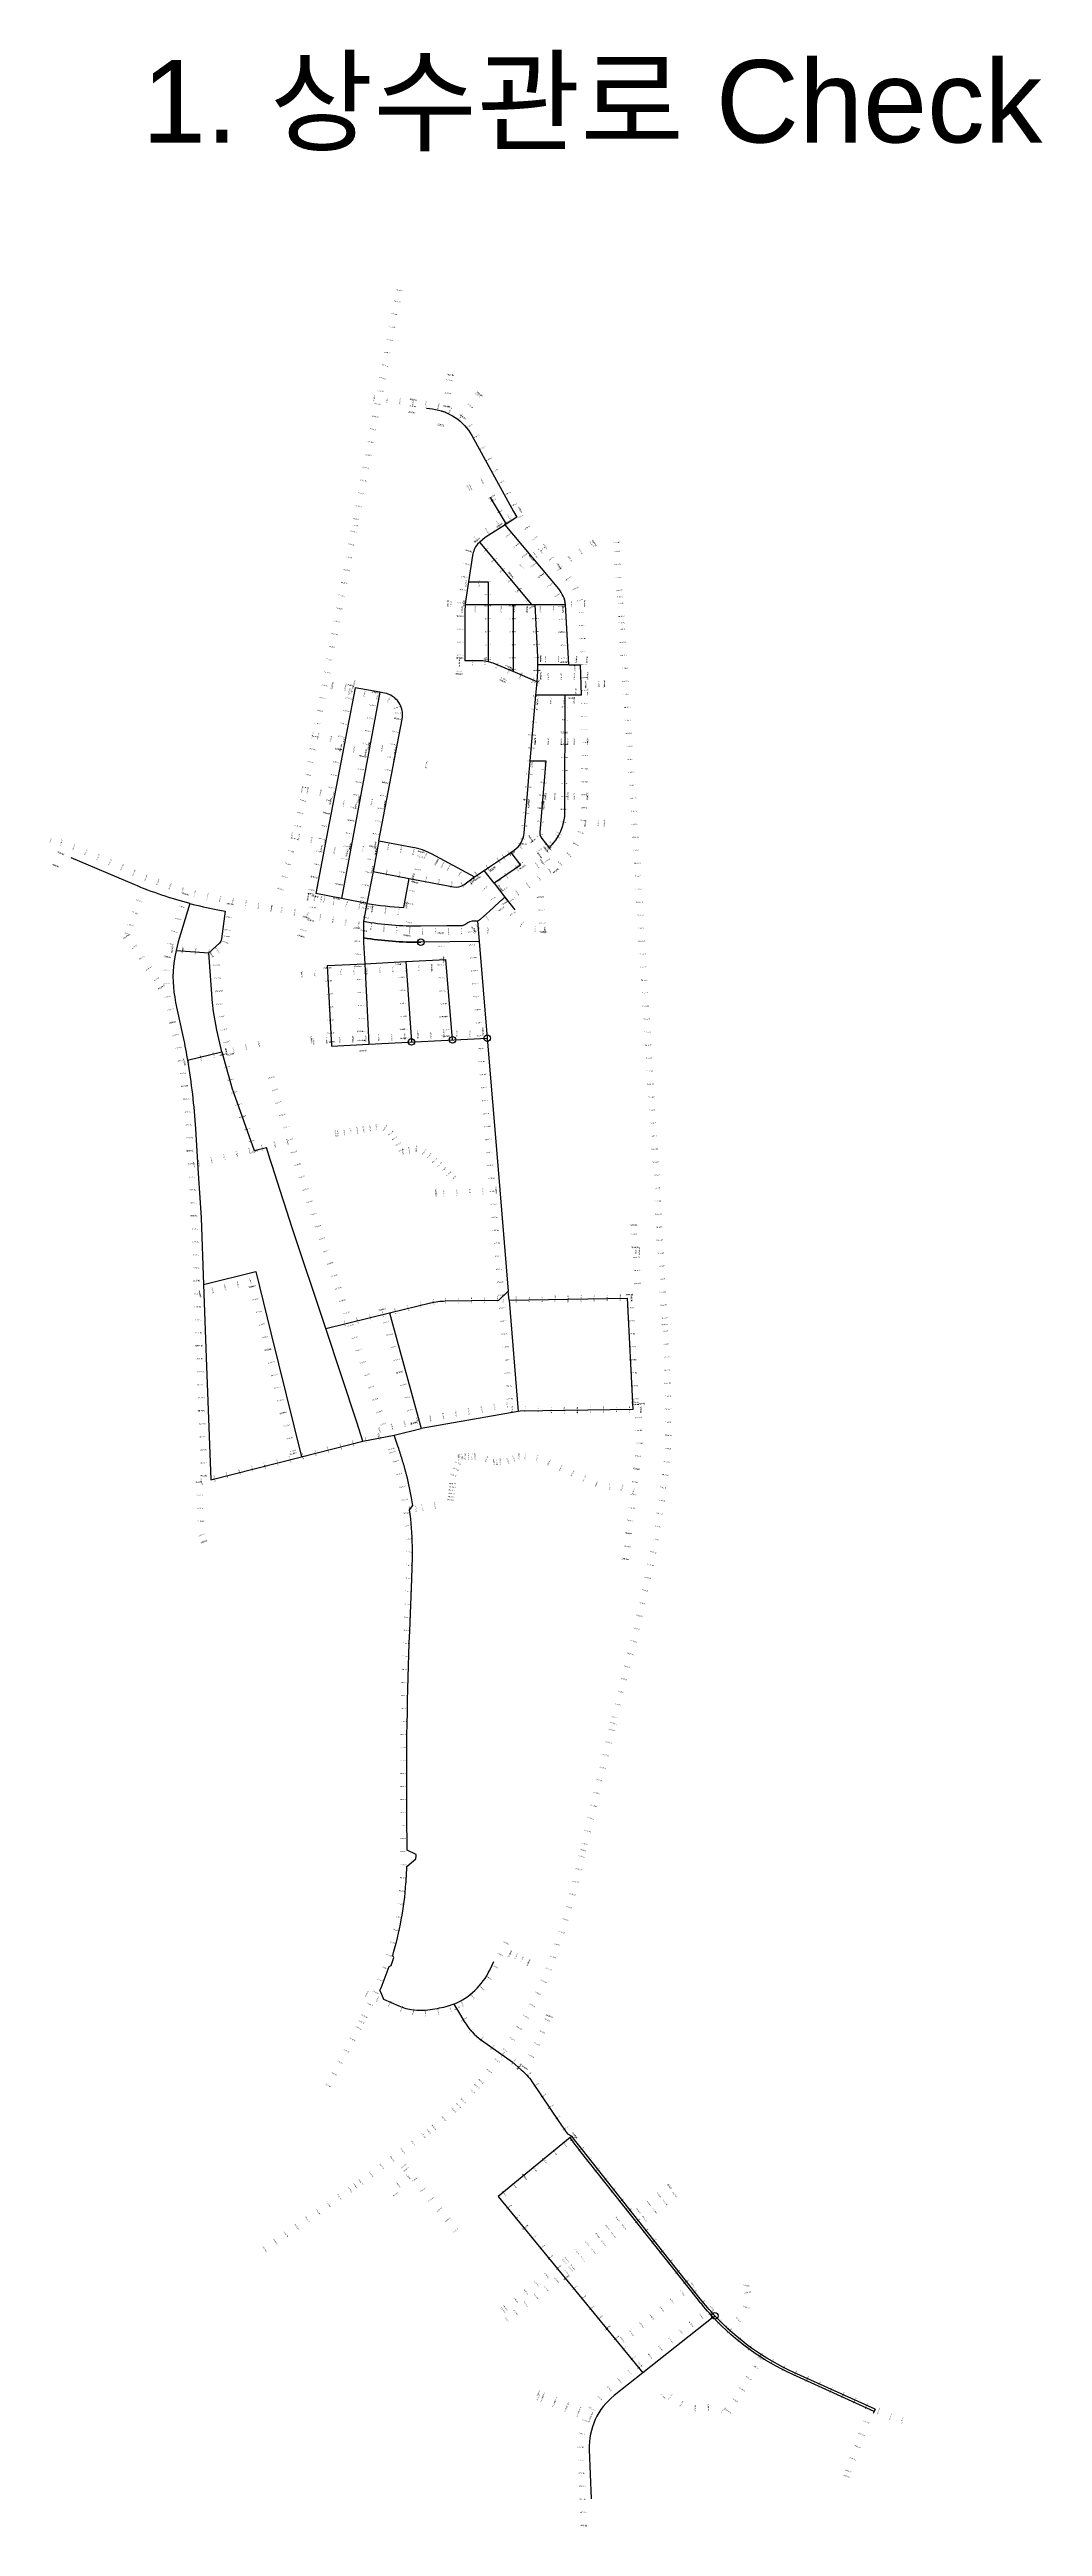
# Model space of a CAD drawing. Header units: millimetres. Extents: x 227572 to 269266, y 328772 to 443556.
# Drawn here: x 237655 to 239179, y 439751 to 443556 of the extents above; entities that cross this region are included whole.
import ezdxf

# ---------------------------------------------------------------- set-up
doc = ezdxf.new("R2010")
doc.units = ezdxf.units.MM
for name, color, linetype in [('L_FH', 5, 'Continuous'), ('L_pipeline', 4, 'Continuous'), ('PIPE_CHECK_ERRORS', 1, 'Continuous'), ('도로체인계획고', 6, 'Continuous')]:
    doc.layers.add(name, color=color, linetype=linetype)
doc.styles.get("Standard").update_dxf_attribs({"font": 'arial.ttf'})

msp = doc.modelspace()

# ---------------------------------------------------------------- linework, layer by layer
at = {"layer": 'L_pipeline', "color": 5}
msp.add_line((238314.5, 442186), (238224.8, 442185), dxfattribs=at)
msp.add_line((238314.5, 442186), (238224.8, 442185), dxfattribs=at)
msp.add_line((238314.5, 442186), (238224.8, 442185), dxfattribs=at)
msp.add_line((238314.5, 442186), (238224.8, 442185), dxfattribs=at)
for points in [[(238233.3, 443005.4), (238242.5, 443004.2, -0.237885), (238303, 442963.5), (238367, 442846.8), (238372.1, 442837.7)], [(238447.1, 442703.6, 0.139653), (238436.5, 442727.6), (238354.2, 442826.3)], [(238315.3, 442799.5), (238311.6, 442796.3, 0.124598), (238304.3, 442779.1), (238298, 442738.5)], [(238328.4, 442615.8, 0.059334), (238316.9, 442617.2), (238292.4, 442617.2)], [(238366.4, 442600.6), (238335.8, 442613.4, 0.040064), (238328.4, 442615.8, 0.040064)], [(238160.4, 442340.7), (238196.3, 442527.8, 0.41593), (238169.1, 442567.6), (238161.7, 442569)], [(238421.7, 442330, 0.207236), (238446.1, 442386.1), (238446.5, 442564.4)], [(238362.8, 442322.7), (238368, 442326.2, 0.112921), (238378.8, 442338.1, 0.108076), (238383.4, 442352.8), (238389.1, 442419.2), (238390.2, 442432.3), (238391.4, 442446.1), (238392.3, 442456.2), (238392.9, 442463.5)], [(238392.9, 442463.5), (238417, 442463.5), (238407.6, 442354.2, 0.188596), (238410.5, 442344.5), (238421.7, 442330)], [(238160.4, 442340.7), (238212.1, 442331.1, -0.077778), (238240.7, 442321), (238307.3, 442285.2)], [(237870.4, 442244.4, -0.037028), (237784.5, 442273.6), (237688.2, 442314.5)], [(238207.1, 442283), (238274.9, 442270, 0.197835), (238290.6, 442273.2), (238307.3, 442285.2)], [(237870.4, 442244.4, 0.016277), (237910.8, 442235.4), (237924.3, 442232.9)], [(238141.9, 442244.6, 0.031031), (238198.5, 442238.4)], [(238311.9, 442218, 0.11736), (238316.5, 442220.5), (238330.2, 442232.9), (238345.2, 442246.6), (238346.2, 442247.5, -0.009634), (238350, 442250.8, -0.010011), (238354, 442254.1)], [(237924.3, 442232.9), (237918.8, 442190.1, -0.157696), (237915.6, 442183.4), (237899.2, 442168.4)], [(238136.7, 442217.2, 0.046475), (238224.5, 442210), (238264.6, 442210.5), (238286.6, 442210.7), (238286.6, 442210.7, 0.17046), (238293.8, 442213.3, -0.197203), (238307.7, 442217.6, 0.090951), (238311.9, 442218, 0.090951)], [(237849.4, 442172.2), (237847.2, 442162.3), (237845.9, 442156, 0.08668), (237848.4, 442092.6), (237858, 442047.9, -0.009284), (237865.2, 442011.3), (237866.5, 442003.9)], [(237919.1, 442016.8), (237911.4, 442049.7), (237906.1, 442081.8, -0.025852), (237905.1, 442091.1), (237899.2, 442168.4)], [(238314.5, 442186), (238224.8, 442185, -0.044153), (238136.9, 442191.8)], [(237919.1, 442016.8), (237935.4, 441959.8, 0.015843), (237937.3, 441954.1), (237968.9, 441864.9)], [(237866.5, 442003.9, -0.027015), (237878.7, 441898.5), (237880.9, 441864.2), (237882.5, 441837.6), (237887.3, 441761.5), (237891.1, 441659.1)], [(238078.8, 441591.4), (238026.5, 441749.5, -0.004099), (237993.7, 441851.4), (237988, 441869.6)], [(238176.9, 441615.4), (238239.9, 441630.9, -0.056262), (238262.3, 441633.8), (238344.6, 441635.1), (238359.1, 441649)], [(238167.8, 440560.6), (238163.7, 440570.8), (238162.1, 440574.7), (238162.2, 440574.9), (238162.6, 440575.9), (238163, 440576.8), (238163.4, 440577.7), (238163.7, 440578.7, 0.017038), (238176.1, 440611.2), (238179.3, 440612.8), (238183.4, 440625.2), (238181.6, 440628.4, 0.055308), (238202, 440739.2), (238202.1, 440740.2), (238202.2, 440741.3), (238202.2, 440742.3), (238202.3, 440743.3), (238202.4, 440744.3), (238202.4, 440745.3), (238202.5, 440746.4), (238202.5, 440747.4), (238202.6, 440748.4), (238202.7, 440749.4), (238202.7, 440750.4), (238202.8, 440751.4), (238202.8, 440752.5), (238202.9, 440753.5), (238202.9, 440754.5), (238203, 440755.5), (238203, 440756.5), (238203, 440757.5), (238203.1, 440758.6), (238203.1, 440759.6), (238203.1, 440760.6), (238203.2, 440761.6), (238203.2, 440762.6), (238203.2, 440763.6), (238203.3, 440764.7), (238203.3, 440764.9), (238217.1, 440776.6), (238217.5, 440781.6), (238217.6, 440783.7), (238203.7, 440790.3), (238203.7, 440790.9), (238203.7, 440791.9), (238203.7, 440793), (238203.7, 440794), (238203.7, 440795), (238203.7, 440796), (238203.7, 440797), (238203.7, 440798), (238203.7, 440799), (238203.7, 440800), (238203.7, 440801), (238203.6, 440802), (238203.6, 440803), (238203.6, 440804), (238203.6, 440805), (238203.6, 440806), (238203.6, 440807), (238203.6, 440808), (238203.6, 440809), (238203.6, 440810), (238203.6, 440811), (238203.6, 440812), (238203.6, 440813), (238203.6, 440814), (238203.6, 440815.1), (238203.6, 440816.1), (238203.5, 440817.1), (238203.5, 440818.1), (238203.5, 440819.1), (238203.5, 440820.1), (238203.3, 440842.4, -0.011854), (238207.7, 441126.3), (238210.9, 441206.8), (238210.9, 441207.8), (238210.9, 441208.8), (238211, 441209.8), (238211, 441210.8), (238211.1, 441211.8), (238211.1, 441212.8), (238211.1, 441213.8), (238211.2, 441214.8), (238211.2, 441215.8), (238211.3, 441216.8), (238211.3, 441217.8), (238211.3, 441218.8), (238211.4, 441219.8), (238211.4, 441220.8), (238211.4, 441221.8), (238211.5, 441222.8), (238211.5, 441223.8), (238211.5, 441224.8), (238211.6, 441225.8), (238211.6, 441226.8), (238211.6, 441227.9), (238211.7, 441228.9), (238211.7, 441229.9), (238211.7, 441230.9), (238211.7, 441231.9), (238211.8, 441232.9), (238211.8, 441233.9), (238211.8, 441234.9), (238211.8, 441235.9), (238211.9, 441237), (238211.9, 441238), (238211.9, 441239), (238211.9, 441240), (238211.9, 441241), (238211.9, 441242), (238211.9, 441243.1), (238212, 441244.1), (238212, 441245.1), (238212, 441246.1), (238212, 441247.1), (238212, 441248.1), (238212, 441249.2), (238212, 441250.2), (238212, 441251.2), (238212, 441252.2), (238212, 441253.3), (238211.9, 441254.3), (238211.9, 441255.3), (238211.9, 441256.3), (238211.9, 441257.3, 0.030322), (238207.6, 441313), (238212.5, 441319.5, 0.006459), (238210.6, 441331.4, 0.02207), (238201.6, 441371.6), (238201.5, 441372), (238201.2, 441373), (238201, 441374), (238200.7, 441375), (238200.4, 441376), (238200.1, 441377), (238199.8, 441377.9), (238199.6, 441378.9), (238199.3, 441379.9), (238199, 441380.9), (238198.7, 441381.9), (238198.4, 441382.9), (238198.1, 441383.9), (238197.8, 441384.9), (238197.5, 441385.8), (238197.2, 441386.8), (238196.9, 441387.8), (238196.6, 441388.8), (238196.3, 441389.8), (238196, 441390.7), (238195.7, 441391.7), (238195.4, 441392.7), (238195.1, 441393.7), (238194.8, 441394.6), (238194.5, 441395.6), (238194.2, 441396.6), (238193.9, 441397.6), (238193.6, 441398.5), (238193.3, 441399.5), (238193, 441400.5), (238192.7, 441401.4), (238192.4, 441402.4), (238192.1, 441403.4), (238191.7, 441404.3), (238191.4, 441405.3), (238191.1, 441406.2), (238190.8, 441407.2), (238189.6, 441410.8), (238184, 441427.7)], [(238275.6, 440553.7, 0.184012), (238330.6, 440605.8), (238337.1, 440619.2)], [(238275.6, 440553.7, -0.06285), (238249.9, 440546.6), (238235.5, 440544.5, -0.138555), (238191.5, 440550.3), (238167.8, 440560.6)], [(238285.8, 440536.5), (238291.6, 440526.9, 0.104382), (238318.2, 440498), (238364.8, 440465), (238364.8, 440465), (238379, 440452.8)], [(238379, 440452.8, -0.071818), (238395.3, 440434.8), (238437.8, 440371.6, 0.00116), (238449.8, 440354.3), (238456.8, 440350.6)], [(238673.7, 440072.6, -0.022331), (238651.1, 440098.6), (238470.1, 440327.4, -0.009399), (238454, 440348.5, -0.009399)], [(238676.1, 440074.8, -0.016213), (238653.9, 440100.8), (238472.8, 440329.6, -0.009399), (238456.8, 440350.6, -0.009399)], [(238921, 439927.9), (238796, 439984.6, -0.09965), (238673.7, 440072.6, -0.098448)], [(238922.4, 439931.1), (238797.5, 439987.7, -0.098448), (238676.1, 440074.8, -0.098448)], [(238565.7, 439987.1), (238521.7, 439952.2, 0.239337), (238483.4, 439869.2), (238486.3, 439793.6)]]:
    msp.add_lwpolyline(points, format="xyb", dxfattribs=at)
for points in [[(238331.3, 442868.2), (238355.8, 442827.3)], [(238354.2, 442826.3), (238323.5, 442806.7), (238315.3, 442799.5)], [(238355.8, 442827.3), (238354.2, 442826.3)], [(238372.1, 442837.7), (238355.8, 442827.3)], [(238395.3, 442703.6), (238315.3, 442799.5)], [(238298, 442738.5), (238293.4, 442708.5), (238293.1, 442703.6)], [(238298, 442738.5), (238328.4, 442738.5), (238328.4, 442703.6)], [(238293.1, 442703.6), (238292.4, 442693), (238292.4, 442617.2)], [(238293.1, 442703.6), (238328.4, 442703.6)], [(238328.4, 442703.6), (238366.4, 442703.6)], [(238328.4, 442703.6), (238328.4, 442615.8)], [(238366.4, 442703.6), (238366.4, 442600.6)], [(238366.4, 442703.6), (238395.3, 442703.6)], [(238395.3, 442703.6), (238400.2, 442703.6)], [(238400.2, 442703.6), (238447.1, 442703.6)], [(238404.4, 442611), (238404.4, 442623.3), (238400.2, 442703.6)], [(238452, 442611), (238447.1, 442703.6)], [(238403.3, 442585.1), (238366.4, 442600.6)], [(238401.5, 442564.4), (238403.3, 442585.1)], [(238403.3, 442585.1), (238404.4, 442601.3), (238404.4, 442611)], [(238452, 442611), (238404.4, 442611)], [(238452, 442611), (238469.5, 442611), (238470, 442596.1), (238471.1, 442564.4), (238446.5, 442564.4)], [(238124.1, 442576), (238082.1, 442357.2), (238063.4, 442259.7)], [(238161.7, 442569), (238103, 442252.1)], [(238161.7, 442569), (238124.1, 442576)], [(238392.9, 442463.5), (238401.5, 442564.4)], [(238446.5, 442564.4), (238401.5, 442564.4)], [(238160.4, 442340.7), (238151.4, 442293.7)], [(238322.1, 442295.2), (238330.4, 442300.8), (238357.9, 442319.2), (238362.8, 442322.7)], [(238362.8, 442322.7), (238378, 442303.1)], [(238151.4, 442293.7), (238141.9, 442244.6)], [(238151.4, 442293.7), (238207.1, 442283)], [(238198.5, 442238.4), (238207.1, 442283)], [(238307.3, 442285.2), (238322.1, 442295.2)], [(238337.2, 442275.7), (238322.1, 442295.2)], [(238378, 442303.1), (238337.2, 442275.7)], [(237870.4, 442244.4), (237852.4, 442185.8), (237849.4, 442172.2)], [(238103, 442252.1), (238063.4, 442259.7)], [(238141.9, 442244.6), (238103, 442252.1)], [(238141.9, 442244.6), (238136.7, 442217.2)], [(238337.2, 442275.7), (238354, 442254.1)], [(238354, 442254.1), (238368.9, 442234.9)], [(238136.7, 442217.2), (238136.9, 442191.8)], [(238311.9, 442218), (238314.5, 442186)], [(237849.4, 442172.2), (237899.2, 442168.4)], [(238136.9, 442191.8), (238137, 442184.7), (238138.6, 442152)], [(238314.5, 442186), (238326.9, 442037.6)], [(238081.2, 442149.1), (238138.6, 442152)], [(238081.2, 442149.1), (238087.5, 442025.4)], [(238138.6, 442152), (238202, 442155.2)], [(238138.6, 442152), (238144.9, 442028.4)], [(238202, 442155.2), (238263.4, 442158.3)], [(238202, 442155.2), (238210.3, 442031.7)], [(238273.6, 442034.9), (238263.4, 442158.3)], [(237866.5, 442003.9), (237919.1, 442016.8)], [(238087.5, 442025.4), (238144.9, 442028.4)], [(238144.9, 442028.4), (238326.9, 442037.6)], [(238326.9, 442037.6), (238343.1, 441841.9), (238359.1, 441649)], [(237968.9, 441864.9), (237988, 441869.6)], [(237891.1, 441659.1), (237971.6, 441679.3), (237994.7, 441585.1), (238041.5, 441394.4)], [(237891.1, 441659.1), (237895.2, 441546.8), (237902.2, 441359.1)], [(238360.3, 441635.2), (238359.1, 441649)], [(238360.3, 441635.2), (238541.7, 441638.2)], [(238360.3, 441635.2), (238374.5, 441464.1)], [(238541.7, 441638.2), (238550.3, 441467.1)], [(238078.8, 441591.4), (238176.9, 441615.4)], [(238176.9, 441615.4), (238225.5, 441438)], [(238136, 441418.4), (238126.4, 441447.6), (238078.8, 441591.4)], [(238374.5, 441464.1), (238225.5, 441438)], [(238550.3, 441467.1), (238377.2, 441464.4), (238374.5, 441464.1)], [(238041.5, 441394.4), (238136, 441418.4)], [(238136, 441418.4), (238184, 441427.7)], [(238184, 441427.7), (238225.5, 441438)], [(237902.2, 441359.1), (238041.5, 441394.4)], [(238275.6, 440553.7), (238285.8, 440536.5)], [(238454, 440348.5), (238343.7, 440258.1)], [(238454, 440348.5), (238456.8, 440350.6)], [(238343.7, 440258.1), (238565.7, 439987.1)], [(238673.7, 440072.6), (238565.7, 439987.1)], [(238673.7, 440072.6), (238676.1, 440074.8)], [(238921, 439927.9), (238921, 439927.9), (238919.5, 439924.7)], [(238922.4, 439931.1), (238921, 439927.9)]]:
    msp.add_lwpolyline(points, dxfattribs=at)
msp.add_arc((238219.1, 442685), 500, 260.5405, 270.653, dxfattribs=at)
msp.add_arc((238219.1, 442685), 500, 260.5405, 270.653, dxfattribs=at)
msp.add_arc((238219.1, 442685), 500, 260.5405, 270.653, dxfattribs=at)
msp.add_arc((238219.1, 442685), 500, 260.5405, 270.653, dxfattribs=at)
at = {"layer": 'PIPE_CHECK_ERRORS'}
for centre in [(238224.8, 442185), (238224.8, 442185), (238224.8, 442185), (238224.8, 442185), (238210.3, 442031.7), (238273.6, 442034.9), (238326.9, 442037.6), (238676.1, 440074.8)]:
    msp.add_circle(centre, 5, dxfattribs=at)

# ---------------------------------------------------------------- texts
at = {"layer": 'L_FH', "color": 1}
msp.add_text('1. 상수관로 Check ', height=126.603, dxfattribs=at).set_placement((237796.5, 443413.5))
at = {"layer": '도로체인계획고'}
for s, rotation, p in [('FH:38.75', 349.3395, (238183.5, 443169.4)), ('FH:38.99', 349.3395, (238186.7, 443186.8)), ('FH:38.23', 349.3395, (238176.1, 443130.1)), ('FH:38.47', 349.3395, (238179.8, 443149.7)), ('FH:38.02', 349.3395, (238168.7, 443090.8)), ('FH:38.09', 349.3395, (238172.4, 443110.4)), ('FH:38.15', 349.3395, (238161.3, 443051.4)), ('FH:38.04', 349.3395, (238165, 443071.1)), ('FH:36.88', 353.3941, (238263.7, 443047.9)), ('FH:36.35', 353.3941, (238264.7, 443056.5)), ('FH:38.45', 262.7841, (238152.9, 443025.9)), ('FH:38.61', 349.3395, (238153.9, 443012.1)), ('FH:38.33', 349.3395, (238157.6, 443031.8)), ('FH:38.14', 262.7841, (238172.8, 443023.4)), ('FH:38.41', 262.7841, (238192.6, 443020.9)), ('FH:38.32', 172.7841, (238217.5, 443008.5)), ('FH:38.52', 172.7841, (238218.8, 443018.4)), ('FH:38.63', 262.7841, (238212.5, 443018.4)), ('FH:38.77', 262.7841, (238232.3, 443015.9)), ('FH:38.86', 256.1494, (238252.2, 443013)), ('FH:39.05', 167.2827, (238264.9, 442999.4)), ('FH:38.88', 353.3941, (238259.1, 443008.2)), ('FH:38.09', 353.3941, (238261.4, 443028)), ('FH:38.95', 243.4523, (238271.3, 443006.4)), ('FH:39.00', 323.0517, (238296.4, 443011.1)), ('FH:37.22', 323.0517, (238308.4, 443027.1)), ('FH:35.00', 323.0517, (238310.4, 443029.7)), ('FH:39.41', 349.3395, (238146.5, 442972.8)), ('FH:38.97', 349.3395, (238150.2, 442992.5)), ('FH:38.35', 172.7841, (238216.3, 442998.8)), ('FH:39.30', 167.2827, (238260.2, 442978.4)), ('FH:39.28', 167.2827, (238260.5, 442979.8)), ('FH:39.03', 230.7552, (238288.5, 442995.9)), ('FH:39.00', 323.0517, (238284.3, 442995.1)), ('FH:39.11', 218.058, (238302.9, 442981.7)), ('FH:39.19', 208.7566, (238313.9, 442964.9)), ('FH:40.55', 349.3395, (238139.1, 442933.5)), ('FH:39.94', 349.3395, (238142.8, 442953.2)), ('FH:39.27', 208.7566, (238323.5, 442947.4)), ('FH:39.35', 208.7566, (238333.2, 442929.8)), ('FH:41.99', 349.3395, (238131.7, 442894.2)), ('FH:41.25', 349.3395, (238135.4, 442913.9)), ('FH:44.21', 118.9617, (238304.3, 442880.2)), ('FH:39.21', 118.9617, (238321.8, 442889.9)), ('FH:39.21', 118.9617, (238339.3, 442899.5)), ('FH:39.44', 208.7566, (238342.8, 442912.3)), ('FH:39.52', 208.7566, (238352.4, 442894.8)), ('FH:43.29', 349.3395, (238124.3, 442854.9)), ('FH:42.69', 349.3395, (238128, 442874.5)), ('FH:46.19', 118.9617, (238301.3, 442878.5)), ('FH:41.45', 30.8624, (238329.3, 442865.7)), ('FH:41.45', 30.8624, (238332.2, 442860.8)), ('FH:40.82', 30.8624, (238342.5, 442843.6)), ('FH:39.60', 208.7566, (238362, 442877.2)), ('FH:39.68', 208.7566, (238371.7, 442859.7)), ('FH:39.74', 122.5586, (238380.5, 442845.5)), ('FH:44.24', 349.3395, (238116.9, 442815.6)), ('FH:44.04', 349.3395, (238118.7, 442825.4)), ('FH:43.81', 349.3395, (238120.6, 442835.2)), ('FH:41.87', 122.5586, (238329.9, 442813.2)), ('FH:40.60', 122.5586, (238346.8, 442823.9)), ('FH:40.25', 219.813, (238349.2, 442829.2)), ('FH:40.18', 30.8624, (238352.8, 442826.5)), ('FH:40.39', 219.813, (238362, 442813.8)), ('FH:39.71', 122.5586, (238363.7, 442834.7)), ('FH:39.76', 209.8947, (238381.5, 442842.3)), ('FH:39.84', 213.6101, (238391.9, 442825.3)), ('FH:44.84', 349.3395, (238109.5, 442776.3)), ('FH:44.58', 349.3395, (238113.2, 442795.9)), ('FH:44.40', 165.3453, (238303.7, 442785.4)), ('FH:43.13', 137.3961, (238313.8, 442801.9)), ('FH:42.83', 219.813, (238314.6, 442806.6)), ('FH:42.94', 219.813, (238327.4, 442791.3)), ('FH:43.06', 219.813, (238340.2, 442775.9)), ('FH:40.56', 219.813, (238374.8, 442798.5)), ('FH:40.74', 219.813, (238387.6, 442783.1)), ('FH:40.85', 129.813, (238398.4, 442771.7)), ('FH:40.85', 129.813, (238398.4, 442771.7)), ('FH:39.93', 216.4767, (238403.3, 442808.9)), ('FH:40.63', 129.813, (238404.3, 442776.6)), ('FH:40.02', 129.813, (238411.9, 442783)), ('FH:40.01', 219.3432, (238415.5, 442793.1)), ('FH:40.02', 129.813, (238419.6, 442789.4)), ('FH:40.09', 220.7607, (238428.4, 442777.9)), ('FH:39.41', 303.6626, (238450.3, 442777.7)), ('FH:38.32', 303.6626, (238467, 442788.8)), ('FH:37.23', 303.6626, (238483.6, 442799.9)), ('FH:37.23', 303.6626, (238487.4, 442802.4)), ('FH:39.96', 3.7347, (238520.2, 442797.9)), ('FH:40.98', 3.7347, (238521.1, 442784.2)), ('FH:45.12', 349.3395, (238102.1, 442737)), ('FH:45.00', 349.3395, (238105.8, 442756.6)), ('FH:46.94', 171.2315, (238297.2, 442746)), ('FH:45.67', 171.2315, (238300.2, 442765.8)), ('FH:47.11', 270, (238293.4, 442740.5)), ('FH:47.27', 270, (238313.4, 442740.5)), ('FH:47.42', 180, (238332.4, 442739.4)), ('FH:43.18', 219.813, (238353, 442760.5)), ('FH:43.30', 219.813, (238365.8, 442745.2)), ('FH:43.28', 129.813, (238367, 442745.5)), ('FH:43.28', 129.813, (238367.7, 442746.1)), ('FH:42.03', 129.813, (238383.1, 442758.9)), ('FH:40.92', 219.813, (238400.4, 442767.7)), ('FH:41.12', 219.813, (238413.2, 442752.4)), ('FH:41.32', 219.813, (238426, 442737)), ('FH:39.90', 303.6626, (238433.7, 442766.6)), ('FH:40.17', 220.7607, (238441.5, 442762.8)), ('FH:40.25', 220.7607, (238454.5, 442747.6)), ('FH:41.84', 3.7347, (238522.4, 442764.2)), ('FH:41.47', 3.7347, (238523.7, 442744.2)), ('FH:45.36', 349.3395, (238094.7, 442697.7)), ('FH:45.24', 349.3395, (238098.4, 442717.3)), ('FH:56.00', 90.0013, (238267.1, 442699.6)), ('FH:54.60', 90.0013, (238271.5, 442699.6)), ('FH:49.34', 173.7405, (238291.1, 442706.6)), ('FH:48.20', 171.2315, (238294.1, 442726.3)), ('FH:49.52', 269.9988, (238287.5, 442701.6)), ('FH:49.52', 90.0013, (238291.5, 442699.6)), ('FH:48.92', 269.9988, (238307.5, 442701.6)), ('FH:47.58', 180, (238332.4, 442719.4)), ('FH:47.71', 180, (238332.4, 442702.6)), ('FH:47.71', 180, (238332.4, 442702.6)), ('FH:47.82', 269.9988, (238327.5, 442701.6)), ('FH:46.63', 269.9988, (238347.5, 442701.6)), ('FH:45.44', 180, (238370.4, 442702.6)), ('FH:45.43', 269.9988, (238367.5, 442701.6)), ('FH:43.42', 219.813, (238378.6, 442729.8)), ('FH:43.54', 219.813, (238391.4, 442714.5)), ('FH:44.23', 269.9988, (238387.5, 442701.6)), ('FH:43.60', 205.6826, (238400, 442702.8)), ('FH:43.60', 205.6826, (238400, 442702.8)), ('FH:43.03', 269.9988, (238407.5, 442701.6)), ('FH:42.02', 269.9988, (238427.5, 442701.6)), ('FH:41.52', 209.4556, (238438.6, 442721.3)), ('FH:41.63', 183.9908, (238445.3, 442702.1)), ('FH:41.63', 269.9988, (238442.4, 442701.6)), ('FH:41.63', 90.0039, (238446.5, 442699.6)), ('FH:41.16', 90.0039, (238457, 442699.6)), ('FH:40.33', 207.2341, (238466.1, 442731.1)), ('FH:40.42', 194.5369, (238473.7, 442712.4)), ('FH:40.46', 90.0039, (238477, 442699.6)), ('FH:40.62', 3.7347, (238525, 442724.3)), ('FH:40.52', 3.7347, (238525.7, 442714.3)), ('FH:40.68', 3.7347, (238526.3, 442704.3)), ('FH:45.58', 349.3395, (238087.3, 442658.3)), ('FH:45.48', 349.3395, (238091, 442678)), ('FH:50.06', 180, (238290.4, 442686.7)), ('FH:50.49', 180, (238290.4, 442666.7)), ('FH:47.89', 180, (238332.4, 442682.6)), ('FH:48.15', 180, (238332.4, 442662.6)), ('FH:45.47', 180, (238370.4, 442682.6)), ('FH:45.50', 180, (238370.4, 442662.6)), ('FH:43.49', 182.9766, (238405.3, 442683.3)), ('FH:43.36', 182.9766, (238406.3, 442663.3)), ('FH:41.59', 182.8928, (238446.4, 442682.1)), ('FH:41.48', 182.8928, (238447.4, 442662.1)), ('FH:40.50', 181.9253, (238477.1, 442692.5)), ('FH:40.58', 181.9253, (238477.7, 442672.5)), ('FH:41.58', 3.7347, (238527.6, 442684.4)), ('FH:41.91', 3.7347, (238528.3, 442674.4)), ('FH:42.09', 3.7347, (238528.9, 442664.4)), ('FH:45.65', 349.3395, (238083.6, 442638.7)), ('FH:51.35', 180, (238289.4, 442622.3)), ('FH:50.92', 180, (238290.4, 442646.7)), ('FH:51.34', 180, (238290.4, 442626.7)), ('FH:51.35', 180, (238290.4, 442622.3)), ('FH:48.40', 180, (238332.4, 442642.6)), ('FH:48.63', 180, (238332.4, 442622.6)), ('FH:45.41', 180, (238370.4, 442642.6)), ('FH:45.28', 180, (238370.4, 442622.6)), ('FH:43.22', 182.9766, (238407.4, 442643.4)), ('FH:43.10', 179.9955, (238408.4, 442623.3)), ('FH:43.06', 89.998, (238409.5, 442615)), ('FH:42.89', 89.998, (238417, 442615)), ('FH:41.93', 89.998, (238437, 442615)), ('FH:41.37', 182.8928, (238448.4, 442642.2)), ('FH:41.39', 182.8928, (238449.4, 442622.2)), ('FH:41.26', 90, (238464.5, 442613.5)), ('FH:40.66', 181.9253, (238478.4, 442652.5)), ('FH:40.74', 181.9253, (238479.1, 442632.5)), ('FH:40.82', 90, (238480.5, 442613.5)), ('FH:42.08', 3.7347, (238530.2, 442644.5)), ('FH:42.15', 3.7347, (238531.6, 442624.5)), ('FH:45.71', 349.3395, (238076.2, 442599.4)), ('FH:45.70', 349.3395, (238079.9, 442619)), ('FH:45.43', 259.4708, (238089, 442584.5)), ('FH:52.63', 180, (238289.4, 442602.3)), ('FH:53.00', 180, (238289.4, 442597.7)), ('FH:51.35', 270.0032, (238283.3, 442619.2)), ('FH:50.64', 270.0032, (238303.3, 442619.2)), ('FH:49.15', 260.6263, (238323.5, 442620.8)), ('FH:48.63', 180, (238332.4, 442620.2)), ('FH:47.48', 247.2399, (238342.7, 442614.8)), ('FH:46.57', 157.2405, (238355.5, 442584.6)), ('FH:46.41', 157.2405, (238357, 442588.3)), ('FH:45.77', 157.2405, (238364.8, 442606.7)), ('FH:45.81', 247.2399, (238361.2, 442607.1)), ('FH:45.20', 180, (238370.4, 442604.6)), ('FH:44.17', 247.2399, (238379.6, 442599.4)), ('FH:43.06', 247.2399, (238398.1, 442591.6)), ('FH:42.89', 175.0965, (238408.2, 442583.3)), ('FH:42.99', 179.9955, (238408.4, 442603.3)), ('FH:42.92', 247.2399, (238405.9, 442588.3)), ('FH:42.92', 89.9978, (238409.5, 442588.7)), ('FH:42.62', 89.9978, (238421.4, 442588.7)), ('FH:41.87', 89.9978, (238441.4, 442588.7)), ('FH:41.49', 182.8928, (238449.7, 442616.1)), ('FH:41.12', 89.9978, (238461.4, 442588.7)), ('FH:41.26', 270, (238460.4, 442611.5)), ('FH:40.82', 181.9253, (238479.7, 442612.5)), ('FH:40.92', 182.0366, (238480.4, 442592.5)), ('FH:40.91', 271.5052, (238477.3, 442586.1)), ('FH:40.94', 89.9978, (238481.4, 442588.7)), ('FH:40.04', 271.5052, (238497.3, 442586.6)), ('FH:39.40', 271.5052, (238505.9, 442586.8)), ('FH:42.52', 3.7347, (238532.9, 442604.5)), ('FH:43.05', 3.7347, (238534.2, 442584.6)), ('FH:45.67', 349.3395, (238068.8, 442560.1)), ('FH:45.71', 349.3395, (238072.5, 442579.7)), ('FH:49.22', 259.4708, (238108.7, 442580.9)), ('FH:50.87', 169.1352, (238118.9, 442559.7)), ('FH:51.51', 169.1352, (238122.7, 442579.3)), ('FH:51.51', 259.4708, (238118.7, 442574.9)), ('FH:51.51', 259.4708, (238119.5, 442578.9)), ('FH:52.20', 259.4708, (238138.4, 442571.3)), ('FH:52.58', 169.507, (238155.9, 442548.7)), ('FH:53.50', 169.507, (238159.5, 442568.4)), ('FH:53.64', 259.4708, (238158.1, 442567.6)), ('FH:55.24', 238.806, (238177.7, 442562.6)), ('FH:56.04', 201.841, (238191.8, 442548)), ('FH:42.82', 175.0965, (238406.5, 442563.3)), ('FH:42.82', 270, (238403.3, 442560.4)), ('FH:42.20', 270, (238423.3, 442560.4)), ('FH:41.75', 179.8685, (238450.5, 442547.7)), ('FH:41.63', 270, (238443.3, 442560.4)), ('FH:41.60', 359.8685, (238450.5, 442559.4)), ('FH:41.72', 270, (238459.5, 442561.9)), ('FH:41.72', 90, (238463.6, 442563.9)), ('FH:41.45', 179.8672, (238480.8, 442552.5)), ('FH:41.13', 179.8672, (238480.8, 442572.5)), ('FH:41.23', 90, (238481.6, 442563.9)), ('FH:43.57', 3.7347, (238535.5, 442564.6)), ('FH:44.05', 3.7347, (238536.8, 442544.7)), ('FH:45.35', 79.1352, (238058.1, 442497.7)), ('FH:45.51', 349.3395, (238061.4, 442520.8)), ('FH:45.61', 349.3395, (238065.1, 442540.4)), ('FH:48.33', 169.1352, (238111.4, 442520.4)), ('FH:49.66', 169.1352, (238115.2, 442540)), ('FH:50.28', 169.507, (238148.6, 442509.4)), ('FH:51.43', 169.507, (238152.3, 442529.1)), ('FH:53.64', 169.1352, (238190.5, 442508.3)), ('FH:55.24', 169.1352, (238194.3, 442527.9)), ('FH:55.84', 183.3585, (238194.7, 442538.1)), ('FH:43.45', 175.0965, (238403.1, 442523.5)), ('FH:43.00', 175.0965, (238404.8, 442543.4)), ('FH:42.95', 179.8685, (238450.4, 442507.7)), ('FH:42.34', 179.8685, (238450.5, 442527.7)), ('FH:41.90', 179.8672, (238480.7, 442532.5)), ('FH:42.46', 179.8672, (238480.7, 442512.5)), ('FH:44.49', 3.7347, (238538.1, 442524.7)), ('FH:44.90', 3.7347, (238539.4, 442504.8)), ('FH:45.25', 349.3395, (238054, 442481.5)), ('FH:45.40', 349.3395, (238057.7, 442501.1)), ('FH:45.35', 79.1352, (238067, 442496)), ('FH:45.80', 79.1352, (238086.7, 442492.2)), ('FH:46.18', 169.1352, (238103.8, 442481.1)), ('FH:47.05', 169.1352, (238107.6, 442500.8)), ('FH:46.50', 259.1352, (238102.3, 442489.2)), ('FH:46.50', 79.1352, (238106.3, 442488.5)), ('FH:47.64', 259.1352, (238121.9, 442485.5)), ('FH:47.98', 169.507, (238141.3, 442470.1)), ('FH:49.13', 169.507, (238145, 442489.8)), ('FH:48.70', 259.1352, (238140.4, 442481.9)), ('FH:48.70', 79.1352, (238144.4, 442481.1)), ('FH:48.70', 79.1352, (238145.6, 442480.9)), ('FH:49.93', 79.1352, (238165.2, 442477.1)), ('FH:50.73', 169.1352, (238183, 442469)), ('FH:52.06', 169.1352, (238186.7, 442488.6)), ('FH:51.07', 79.1352, (238184.9, 442473.4)), ('FH:44.99', 175.0965, (238399.6, 442483.6)), ('FH:44.14', 175.0965, (238401.3, 442503.6)), ('FH:44.72', 89.9978, (238401, 442488.5)), ('FH:44.72', 89.9978, (238401.4, 442488.5)), ('FH:44.18', 89.9978, (238421.4, 442488.5)), ('FH:43.61', 89.9978, (238441.4, 442488.5)), ('FH:43.38', 179.8685, (238450.4, 442489.6)), ('FH:43.38', 179.8685, (238450.4, 442489.6)), ('FH:43.96', 179.8685, (238450.3, 442469.6)), ('FH:43.38', 90, (238451.4, 442488.5)), ('FH:43.20', 89.9978, (238461.4, 442488.5)), ('FH:43.14', 179.8685, (238480.6, 442492.5)), ('FH:43.83', 179.8697, (238480.6, 442472.5)), ('FH:43.24', 89.9978, (238481.4, 442488.5)), ('FH:45.30', 3.7347, (238540.7, 442484.8)), ('FH:44.88', 349.3395, (238046.6, 442442.1)), ('FH:45.08', 349.3395, (238050.3, 442461.8)), ('FH:45.41', 169.1352, (238096.3, 442441.8)), ('FH:45.75', 169.1352, (238100.1, 442461.5)), ('FH:46.44', 169.507, (238134.1, 442430.8)), ('FH:47.02', 169.507, (238137.7, 442450.4)), ('FH:48.82', 169.1352, (238175.4, 442429.7)), ('FH:49.73', 169.1352, (238179.2, 442449.3)), ('FH:47.13', 175.0965, (238396.2, 442443.8)), ('FH:46.00', 175.0965, (238397.9, 442463.7)), ('FH:45.79', 270.0035, (238395, 442464.5)), ('FH:48.25', 175.0965, (238418.2, 442430.7)), ('FH:47.37', 175.0965, (238419.9, 442450.6)), ('FH:46.49', 270.0035, (238415, 442464.5)), ('FH:44.94', 179.8685, (238450.3, 442449.6)), ('FH:45.21', 179.8697, (238480.5, 442432.5)), ('FH:44.52', 179.8697, (238480.5, 442452.5)), ('FH:45.71', 3.7347, (238542, 442464.8)), ('FH:46.16', 3.7347, (238543.3, 442444.9)), ('FH:44.44', 348.6452, (238039, 442402.8)), ('FH:44.55', 79.507, (238042.5, 442415.1)), ('FH:44.66', 349.3395, (238042.9, 442422.5)), ('FH:44.81', 79.507, (238051.2, 442413.5)), ('FH:44.98', 79.507, (238070.8, 442409.8)), ('FH:44.89', 169.1352, (238088.8, 442402.6)), ('FH:45.07', 169.1352, (238092.5, 442422.2)), ('FH:44.91', 259.507, (238086.5, 442406.9)), ('FH:44.91', 79.507, (238090.5, 442406.2)), ('FH:45.47', 259.507, (238106.2, 442403.3)), ('FH:46.03', 169.507, (238126.8, 442391.4)), ('FH:46.09', 169.507, (238130.4, 442411.1)), ('FH:46.01', 259.507, (238125.2, 442399.7)), ('FH:46.01', 79.507, (238129.2, 442399)), ('FH:46.01', 79.507, (238129.8, 442398.9)), ('FH:46.78', 79.507, (238149.5, 442395.2)), ('FH:47.95', 169.1352, (238171.7, 442410)), ('FH:47.53', 79.507, (238169.2, 442391.6)), ('FH:49.39', 175.0965, (238392.8, 442403.9)), ('FH:48.26', 175.0965, (238394.5, 442423.8)), ('FH:49.34', 270, (238389.7, 442401.9)), ('FH:49.13', 175.0965, (238416.5, 442410.8)), ('FH:49.39', 270, (238409.7, 442401.9)), ('FH:49.39', 270, (238412.7, 442401.9)), ('FH:49.39', 90, (238416.8, 442403.9)), ('FH:48.62', 90, (238431.2, 442403.9)), ('FH:47.14', 179.8685, (238450.2, 442409.6)), ('FH:46.00', 179.8685, (238450.2, 442429.6)), ('FH:47.44', 90, (238451.2, 442403.9)), ('FH:47.44', 90, (238451.2, 442403.9)), ('FH:46.96', 90, (238461.2, 442403.9)), ('FH:45.90', 179.8697, (238480.4, 442412.5)), ('FH:46.67', 179.8697, (238480.4, 442392.5)), ('FH:46.16', 90, (238481.2, 442403.9)), ('FH:46.67', 3.7347, (238544.6, 442424.9)), ('FH:47.23', 3.7347, (238545.9, 442405)), ('FH:44.00', 347.1173, (238030.6, 442363.7)), ('FH:44.22', 347.8812, (238034.9, 442383.3)), ('FH:45.00', 169.1352, (238081.2, 442363.3)), ('FH:44.91', 169.1352, (238085, 442382.9)), ('FH:46.28', 169.507, (238123.1, 442371.8)), ('FH:47.56', 169.1352, (238164.1, 442370.8)), ('FH:47.50', 169.1352, (238167.9, 442390.4)), ('FH:51.62', 175.0965, (238389.4, 442364.1)), ('FH:50.53', 175.0965, (238391.1, 442384)), ('FH:50.89', 175.0965, (238413.1, 442370.9)), ('FH:50.01', 175.0965, (238414.8, 442390.8)), ('FH:51.71', 152.2241, (238441.8, 442350.4)), ('FH:50.17', 166.548, (238448.4, 442369.4)), ('FH:48.55', 179.8685, (238450.1, 442389.6)), ('FH:49.20', 161.3716, (238475.2, 442352.7)), ('FH:47.77', 171.7654, (238479.5, 442372.4)), ('FH:47.53', 270, (238476.5, 442373.5)), ('FH:46.45', 270, (238496.5, 442373.5)), ('FH:45.57', 270, (238506.1, 442373.5)), ('FH:47.80', 3.7347, (238547.2, 442385)), ('FH:48.37', 3.4637, (238548.4, 442365)), ('FH:42.38', 73.6736, (237656.4, 442337.5)), ('FH:42.62', 156.9806, (237677.3, 442320)), ('FH:42.47', 73.6736, (237672.1, 442332.9)), ('FH:42.57', 68.4497, (237691.1, 442326.3)), ('FH:42.67', 66.9806, (237709.5, 442318.5)), ('FH:42.78', 66.9806, (237727.9, 442310.6)), ('FH:43.67', 345.5894, (238021.1, 442324.8)), ('FH:43.76', 79.1352, (238026.8, 442343.5)), ('FH:43.79', 346.3533, (238026, 442344.3)), ('FH:44.08', 79.1352, (238037.4, 442341.4)), ('FH:44.65', 79.1352, (238057, 442337.7)), ('FH:45.13', 169.1352, (238073.7, 442324)), ('FH:45.08', 169.1352, (238077.5, 442343.6)), ('FH:45.11', 259.1352, (238072.6, 442334.7)), ('FH:45.11', 79.1352, (238076.6, 442333.9)), ('FH:46.02', 259.1352, (238092.3, 442330.9)), ('FH:46.87', 169.507, (238115.8, 442332.4)), ('FH:46.58', 169.507, (238119.5, 442352.1)), ('FH:46.92', 259.1352, (238111.8, 442327.2)), ('FH:46.92', 79.1352, (238115.8, 442326.4)), ('FH:46.92', 79.1352, (238115.9, 442326.4)), ('FH:47.74', 79.1352, (238135.6, 442322.6)), ('FH:48.34', 169.1352, (238156.6, 442331.5)), ('FH:47.95', 169.1352, (238160.4, 442351.1)), ('FH:48.16', 259.507, (238155, 442339.6)), ('FH:48.56', 79.1352, (238155.2, 442318.8)), ('FH:48.85', 259.507, (238174.7, 442336)), ('FH:50.29', 259.507, (238194.4, 442332.3)), ('FH:51.63', 256.8703, (238214.1, 442328.7)), ('FH:51.74', 349.1352, (238218.6, 442316.4)), ('FH:51.82', 349.1352, (238220, 442324.1)), ('FH:52.43', 244.8081, (238233.3, 442322.5)), ('FH:53.37', 123.9167, (238355.8, 442312.3)), ('FH:53.42', 124.6527, (238364.1, 442317.9)), ('FH:53.22', 217.8178, (238368.7, 442324.9)), ('FH:52.78', 124.6527, (238380.6, 442329.3)), ('FH:52.44', 175.0965, (238387, 442336.1)), ('FH:52.41', 175.0965, (238387.7, 442344.1)), ('FH:52.44', 124.6527, (238397, 442340.7)), ('FH:52.44', 37.8178, (238392.7, 442336.4)), ('FH:51.76', 200.8933, (238411.5, 442351.4)), ('FH:52.97', 37.8178, (238403.6, 442322.3)), ('FH:53.48', 127.1359, (238410.8, 442314.7)), ('FH:52.80', 127.1359, (238421.2, 442322.6)), ('FH:52.80', 127.1359, (238421.2, 442322.6)), ('FH:52.64', 217.8178, (238422.7, 442335.3)), ('FH:52.65', 132.1217, (238425, 442327.6)), ('FH:52.65', 217.8178, (238425.2, 442332)), ('FH:52.65', 127.1359, (238426, 442326.2)), ('FH:52.65', 137.9001, (238430.6, 442333.5)), ('FH:52.01', 148.6431, (238439.4, 442345.9)), ('FH:52.57', 140.584, (238456.4, 442317.2)), ('FH:50.89', 150.9778, (238467.4, 442334.1)), ('FH:48.93', 3.4637, (238549.6, 442345.1)), ('FH:49.43', 3.4637, (238550.8, 442325.1)), ('FH:42.62', 156.9806, (237669.3, 442301.2)), ('FH:42.62', 156.9806, (237669.5, 442301.6)), ('FH:42.88', 66.9806, (237746.3, 442302.8)), ('FH:42.99', 66.9806, (237764.8, 442295)), ('FH:43.09', 66.9806, (237783.2, 442287.2)), ('FH:43.20', 68.0686, (237801.6, 442279.5)), ('FH:43.30', 69.9785, (237820.3, 442272.4)), ('FH:43.71', 344.0615, (238010.5, 442286.2)), ('FH:43.64', 344.8254, (238015.9, 442305.5)), ('FH:45.05', 169.1352, (238066.1, 442284.7)), ('FH:45.11', 169.1352, (238069.9, 442304.3)), ('FH:47.17', 169.507, (238108.6, 442293.1)), ('FH:47.07', 169.507, (238112.2, 442312.8)), ('FH:49.11', 169.1352, (238149, 442292.2)), ('FH:48.72', 169.1352, (238152.8, 442311.8)), ('FH:49.10', 79.1543, (238150, 442291.9)), ('FH:49.10', 79.1543, (238152.7, 442291.4)), ('FH:49.76', 79.1543, (238172.3, 442287.6)), ('FH:50.47', 79.1543, (238192, 442283.9)), ('FH:51.03', 79.1543, (238211.6, 442280.1)), ('FH:51.03', 79.1543, (238211.6, 442280.1)), ('FH:51.03', 349.1352, (238210, 442277.3)), ('FH:51.03', 349.1352, (238211, 442277.1)), ('FH:51.03', 79.1543, (238213, 442279.8)), ('FH:51.35', 349.1352, (238214.8, 442296.8)), ('FH:50.97', 79.1543, (238232.7, 442276.1)), ('FH:52.94', 241.7166, (238251.1, 442313.2)), ('FH:50.89', 79.1543, (238252.3, 442272.3)), ('FH:52.91', 241.7166, (238259.9, 442308.4)), ('FH:52.58', 241.7166, (238268.7, 442303.7)), ('FH:51.43', 241.7166, (238286.3, 442294.2)), ('FH:50.68', 241.7166, (238303.9, 442284.7)), ('FH:50.68', 123.9167, (238308.2, 442280.3)), ('FH:50.68', 123.9167, (238308.2, 442280.3)), ('FH:50.68', 241.7166, (238306.7, 442283.2)), ('FH:50.68', 37.8178, (238308, 442279)), ('FH:50.70', 123.9167, (238314.3, 442284.4)), ('FH:51.65', 123.9167, (238330.9, 442295.6)), ('FH:51.63', 37.8178, (238330.5, 442294.1)), ('FH:51.63', 37.8178, (238331.4, 442292.9)), ('FH:53.02', 123.9167, (238347.5, 442306.7)), ('FH:52.17', 37.8178, (238343.6, 442277.1)), ('FH:52.61', 123.9167, (238359.5, 442283.4)), ('FH:52.84', 123.9167, (238376, 442294.6)), ('FH:53.06', 217.8178, (238381, 442309.1)), ('FH:52.99', 217.8178, (238384.8, 442304.2)), ('FH:53.35', 303.9167, (238400, 442306.4)), ('FH:54.82', 123.9167, (238409.7, 442279.5)), ('FH:53.51', 303.9167, (238407.9, 442311.7)), ('FH:53.86', 37.8178, (238415.9, 442306.5)), ('FH:54.58', 123.9167, (238426.3, 442290.7)), ('FH:54.52', 37.8178, (238428.1, 442290.7)), ('FH:53.83', 130.1902, (238442.5, 442302.6)), ('FH:49.88', 3.4637, (238552.1, 442305.2)), ('FH:50.27', 3.4637, (238553.3, 442285.2)), ('FH:43.34', 159.7145, (237797.9, 442247.7)), ('FH:43.34', 159.6858, (237804.8, 442266.5)), ('FH:43.41', 71.8883, (237839.2, 442266)), ('FH:43.57', 162.8961, (237863, 442239)), ('FH:43.51', 73.7982, (237858.3, 442260.1)), ('FH:43.57', 162.8961, (237868.9, 442258.1)), ('FH:43.61', 75.708, (237877.5, 442255)), ('FH:43.72', 77.6179, (237897, 442250.4)), ('FH:43.82', 79.3801, (237916.6, 442246.5)), ('FH:43.94', 172.709, (237937.7, 442243.5)), ('FH:43.93', 79.3801, (237936.2, 442242.8)), ('FH:44.03', 79.3801, (237955.9, 442239.1)), ('FH:44.14', 79.3801, (237975.5, 442235.5)), ('FH:44.50', 79.3801, (237995.2, 442231.8)), ('FH:44.48', 79.1544, (237995.4, 442232.5)), ('FH:43.88', 343.2975, (238004.9, 442267)), ('FH:44.98', 259.1543, (238052.2, 442259.8)), ('FH:44.98', 169.1352, (238061.2, 442259.1)), ('FH:44.99', 169.1352, (238062.4, 442265.1)), ('FH:44.98', 349.1352, (238057, 442255.8)), ('FH:44.98', 259.1543, (238062, 442257.9)), ('FH:45.36', 259.1543, (238071.8, 442256)), ('FH:45.61', 259.1543, (238076.7, 442255.1)), ('FH:46.60', 259.1543, (238091.4, 442252.3)), ('FH:47.09', 169.507, (238100.9, 442251.5)), ('FH:47.09', 169.507, (238101.3, 442253.8)), ('FH:47.15', 169.507, (238104.9, 442273.4)), ('FH:48.15', 259.1543, (238111.1, 442248.5)), ('FH:49.61', 259.1543, (238130.7, 442244.7)), ('FH:49.99', 169.1352, (238139.8, 442244)), ('FH:49.89', 169.1352, (238141.5, 442252.9)), ('FH:49.50', 169.1352, (238145.3, 442272.6)), ('FH:49.99', 349.1352, (238139, 442240)), ('FH:50.72', 261.4584, (238150.4, 442241.2)), ('FH:52.32', 87.79, (238203, 442236.3)), ('FH:52.32', 87.79, (238204.5, 442236.2)), ('FH:52.17', 349.1352, (238203.6, 442244)), ('FH:51.38', 349.1352, (238207.4, 442263.6)), ('FH:50.81', 79.1543, (238271.9, 442268.5)), ('FH:50.74', 115.7866, (238291.5, 442269)), ('FH:51.31', 37.8178, (238319.8, 442263.8)), ('FH:52.26', 37.8178, (238332.1, 442248)), ('FH:52.29', 303.9167, (238343.3, 442272.5)), ('FH:52.69', 37.8178, (238350.4, 442262.8)), ('FH:53.31', 213.9167, (238358.5, 442249)), ('FH:53.38', 128.8209, (238360.2, 442245.9)), ('FH:53.49', 37.8178, (238362.6, 442247)), ('FH:53.97', 123.9167, (238376.5, 442257.2)), ('FH:54.55', 123.9167, (238393.1, 442268.4)), ('FH:54.80', 184.7488, (238413.4, 442255.4)), ('FH:50.66', 3.4637, (238554.5, 442265.2)), ('FH:51.13', 3.4637, (238555.7, 442245.3)), ('FH:43.34', 159.7717, (237784, 442210.2)), ('FH:43.34', 159.7431, (237791, 442229)), ('FH:44.77', 162.8961, (237851.3, 442200.8)), ('FH:44.17', 162.8961, (237857.1, 442219.9)), ('FH:45.35', 172.709, (237932.6, 442203.9)), ('FH:44.24', 172.709, (237935.2, 442223.7)), ('FH:44.38', 79.1544, (238011.1, 442229.5)), ('FH:44.62', 79.1544, (238030.8, 442225.7)), ('FH:44.44', 164.5962, (238049, 442202.9)), ('FH:45.28', 164.5962, (238054.3, 442222.2)), ('FH:45.13', 79.1544, (238050.4, 442221.9)), ('FH:45.17', 349.1352, (238050, 442218.9)), ('FH:45.06', 349.1352, (238053.7, 442238.6)), ('FH:45.88', 79.1544, (238070.1, 442218.2)), ('FH:46.88', 79.1544, (238089.7, 442214.4)), ('FH:48.05', 79.1544, (238109.3, 442210.6)), ('FH:49.47', 182.9081, (238131.8, 442207.6)), ('FH:49.22', 79.1544, (238129, 442206.9)), ('FH:49.49', 349.1352, (238132, 442203.2)), ('FH:49.45', 349.1352, (238135.7, 442222.9)), ('FH:50.28', 81.4373, (238148.7, 442203.6)), ('FH:51.09', 83.7879, (238168.5, 442201.1)), ('FH:51.56', 264.0049, (238170.2, 442238.6)), ('FH:51.65', 86.1385, (238188.4, 442199.4)), ('FH:52.25', 266.5514, (238190, 442236.9)), ('FH:52.01', 349.1352, (238201.7, 442215.4)), ('FH:51.96', 88.4891, (238208.3, 442198.6)), ('FH:52.06', 90.653, (238228.3, 442196.5)), ('FH:52.13', 90.653, (238248.3, 442196.8)), ('FH:52.20', 90.653, (238268.3, 442197)), ('FH:52.26', 90.653, (238288.3, 442197.2)), ('FH:52.26', 132.2864, (238310, 442200.8)), ('FH:52.26', 90.653, (238308.3, 442197.4)), ('FH:52.11', 132.2864, (238315.6, 442205.8)), ('FH:52.20', 132.2864, (238330.4, 442219.3)), ('FH:52.26', 90.653, (238328.3, 442197.7)), ('FH:52.79', 37.8178, (238344.3, 442232.2)), ('FH:53.80', 213.9167, (238369.6, 442232.4)), ('FH:54.63', 235.1745, (238381.7, 442217.1)), ('FH:55.46', 269.8992, (238399.6, 442210.2)), ('FH:55.42', 184.7488, (238415.1, 442235.5)), ('FH:55.88', 184.7488, (238416.8, 442215.6)), ('FH:55.90', 274.7488, (238414.2, 442209.1)), ('FH:51.75', 3.4637, (238556.9, 442225.3)), ('FH:52.45', 3.4637, (238558.1, 442205.3)), ('FH:44.38', 214.5528, (237777.2, 442197.5)), ('FH:43.34', 159.7921, (237779.1, 442196.9)), ('FH:45.00', 214.4128, (237788.5, 442181.1)), ('FH:45.62', 214.2727, (237799.8, 442164.5)), ('FH:45.37', 165.3132, (237845.5, 442181.7)), ('FH:45.75', 85.6355, (237843.3, 442168.7)), ('FH:45.84', 85.6355, (237859.4, 442167.4)), ('FH:46.06', 85.6355, (237879.3, 442165.9)), ('FH:46.33', 85.6355, (237899.3, 442164.4)), ('FH:46.47', 124.7988, (237906.9, 442162.4)), ('FH:46.40', 124.7988, (237916.2, 442168.9)), ('FH:46.11', 156.1368, (237929.7, 442183.8)), ('FH:45.81', 172.709, (237931.4, 442193.9)), ('FH:43.67', 164.5962, (238046.4, 442193.5)), ('FH:48.98', 182.9081, (238132.8, 442187.6)), ('FH:48.31', 182.9081, (238133.8, 442167.6)), ('FH:51.85', 349.1352, (238197.9, 442195.8)), ('FH:52.15', 184.7488, (238259.4, 442200)), ('FH:52.34', 184.7488, (238261.1, 442180.1)), ('FH:52.26', 184.7488, (238306.7, 442202.1)), ('FH:52.26', 184.7488, (238308.3, 442182.2)), ('FH:55.82', 184.7488, (238417.9, 442201.9)), ('FH:53.05', 3.4637, (238559.3, 442185.4)), ('FH:53.45', 3.4637, (238560.5, 442165.4)), ('FH:46.24', 214.1326, (237811, 442148)), ('FH:46.86', 213.9926, (237822.2, 442131.4)), ('FH:46.57', 177.3167, (237839, 442142.5)), ('FH:45.97', 171.315, (237841.2, 442162.2)), ('FH:46.69', 4.385, (237906.7, 442148.5)), ('FH:47.14', 4.385, (237908.2, 442128.6)), ('FH:44.24', 272.9081, (238040.9, 442141)), ('FH:45.04', 272.9081, (238060.9, 442142)), ('FH:45.98', 182.9081, (238087.4, 442146.4)), ('FH:46.49', 182.9081, (238088.4, 442126.4)), ('FH:45.84', 272.9081, (238080.9, 442143)), ('FH:46.64', 272.9081, (238100.9, 442144.1)), ('FH:47.44', 272.9081, (238120.8, 442145.1)), ('FH:47.88', 182.9081, (238134.8, 442148.8)), ('FH:47.88', 182.9081, (238134.8, 442148.8)), ('FH:48.56', 182.9081, (238135.8, 442128.9)), ('FH:48.24', 272.9081, (238140.8, 442146.1)), ('FH:49.04', 272.9081, (238160.8, 442147.1)), ('FH:49.84', 272.9081, (238180.8, 442148.1)), ('FH:50.42', 183.8287, (238198.2, 442152.1)), ('FH:51.06', 183.8287, (238199.5, 442132.1)), ('FH:50.64', 272.9081, (238200.7, 442149.1)), ('FH:51.44', 272.9081, (238220.7, 442150.1)), ('FH:52.24', 272.9081, (238240.7, 442151.2)), ('FH:53.04', 184.7488, (238260, 442151.4)), ('FH:53.84', 184.7488, (238261.6, 442131.4)), ('FH:52.89', 184.7488, (238262.7, 442160.1)), ('FH:52.89', 92.9082, (238260.9, 442152.2)), ('FH:52.87', 184.7488, (238310, 442162.3)), ('FH:53.69', 184.7488, (238311.6, 442142.4)), ('FH:53.75', 3.4637, (238561.7, 442145.4)), ('FH:54.06', 3.4637, (238562.9, 442125.5)), ('FH:47.32', 213.8894, (237830.5, 442119.2)), ('FH:47.17', 183.3185, (237838.9, 442122.6)), ('FH:47.77', 189.3202, (237840.9, 442102.8)), ('FH:47.63', 4.385, (237909.8, 442108.6)), ('FH:48.12', 4.385, (237911.3, 442088.7)), ('FH:47.51', 182.9081, (238089.4, 442106.5)), ('FH:49.54', 182.9081, (238136.8, 442108.9)), ('FH:50.51', 182.9081, (238137.8, 442088.9)), ('FH:51.97', 183.8287, (238200.9, 442112.2)), ('FH:52.88', 183.8287, (238202.2, 442092.2)), ('FH:54.64', 184.7488, (238263.3, 442111.5)), ('FH:55.44', 184.7488, (238264.9, 442091.6)), ('FH:54.68', 184.7488, (238313.3, 442122.4)), ('FH:55.76', 184.7488, (238314.9, 442102.5)), ('FH:54.47', 3.4637, (238564.1, 442105.5)), ('FH:48.37', 192.1816, (237844.8, 442083.2)), ('FH:48.97', 191.8233, (237849, 442063.7)), ('FH:48.61', 9.297, (237914.3, 442069)), ('FH:49.10', 9.297, (237917.5, 442049.3)), ('FH:48.81', 182.9081, (238090.4, 442086.5)), ('FH:50.05', 182.9081, (238091.4, 442066.5)), ('FH:51.49', 182.9081, (238138.9, 442068.9)), ('FH:53.79', 183.8287, (238203.6, 442072.2)), ('FH:54.69', 183.8287, (238204.9, 442052.3)), ('FH:56.24', 184.7488, (238266.6, 442071.7)), ('FH:57.04', 184.7488, (238268.2, 442051.7)), ('FH:56.84', 184.7488, (238316.6, 442082.6)), ('FH:57.88', 184.7488, (238318.3, 442062.6)), ('FH:58.57', 92.9081, (238321, 442041.3)), ('FH:54.98', 3.4637, (238565.3, 442085.6)), ('FH:55.58', 3.4637, (238566.6, 442065.6)), ('FH:49.57', 191.2252, (237853, 442044)), ('FH:50.17', 191.2252, (237856.9, 442024.4)), ('FH:50.11', 103.7861, (237908.7, 442007.1)), ('FH:49.89', 195.2545, (237926.3, 442014.5)), ('FH:49.59', 13.23, (237922.2, 442029.9)), ('FH:49.89', 103.7861, (237928.1, 442011.8)), ('FH:49.89', 103.7861, (237928.1, 442011.8)), ('FH:49.89', 15.2545, (237927.4, 442010.6)), ('FH:50.02', 103.7861, (237939.3, 442014.6)), ('FH:50.49', 103.7861, (237958.7, 442019.3)), ('FH:50.90', 103.7861, (237978.1, 442024.1)), ('FH:50.00', 92.9081, (238057.9, 442027.9)), ('FH:50.12', 92.9081, (238061.4, 442028.1)), ('FH:50.79', 92.9081, (238081.3, 442029.1)), ('FH:50.97', 182.9081, (238092.4, 442046.5)), ('FH:51.23', 182.9081, (238093.1, 442032.8)), ('FH:51.47', 92.9081, (238101.3, 442030.1)), ('FH:52.15', 92.9081, (238121.3, 442031.2)), ('FH:52.46', 182.9081, (238139.9, 442049)), ('FH:52.84', 182.9081, (238140.6, 442035.2)), ('FH:52.84', 182.9081, (238140.6, 442035.2)), ('FH:52.87', 182.9081, (238141.4, 442019.2)), ('FH:52.83', 92.9081, (238141.3, 442032.2)), ('FH:53.50', 92.9081, (238161.2, 442033.2)), ('FH:54.18', 92.9081, (238181.2, 442034.2)), ('FH:55.05', 183.8287, (238205.8, 442038.5)), ('FH:54.86', 92.9081, (238201.2, 442035.2)), ('FH:55.53', 92.9081, (238221.2, 442036.2)), ('FH:56.21', 92.9081, (238241.1, 442037.2)), ('FH:56.89', 92.9081, (238261.1, 442038.3)), ('FH:57.20', 184.7488, (238269.1, 442041.7)), ('FH:57.56', 92.9081, (238281.1, 442039.3)), ('FH:58.24', 92.9081, (238301.1, 442040.3)), ('FH:58.62', 184.7488, (238319.9, 442042.7)), ('FH:59.01', 184.7488, (238321.6, 442022.8)), ('FH:56.19', 3.4637, (238567.8, 442045.6)), ('FH:56.77', 3.4637, (238569, 442025.7)), ('FH:50.65', 191.2252, (237860.8, 442004.8)), ('FH:50.94', 188.4724, (237864.5, 441985.1)), ('FH:50.76', 103.7861, (237863.6, 441996)), ('FH:50.76', 103.7861, (237869.8, 441997.5)), ('FH:50.44', 103.7861, (237889.2, 442002.3)), ('FH:50.19', 195.8948, (237931.6, 441995.3)), ('FH:50.67', 195.8948, (237937.1, 441976)), ('FH:52.13', 16.3042, (237990.7, 441975)), ('FH:59.14', 184.7488, (238323.2, 442002.8)), ('FH:59.26', 184.7488, (238324.9, 441982.9)), ('FH:57.30', 3.4637, (238570.2, 442005.7)), ('FH:57.80', 3.4637, (238571.4, 441985.7)), ('FH:51.06', 187.3271, (237867.3, 441965.3)), ('FH:51.12', 186.1818, (237869.7, 441945.4)), ('FH:51.14', 199.5255, (237942.6, 441956.9)), ('FH:51.62', 199.5255, (237949.3, 441938)), ('FH:52.55', 16.4805, (237996.3, 441955.8)), ('FH:52.95', 16.6568, (238002, 441936.6)), ('FH:59.37', 184.7488, (238326.5, 441963)), ('FH:59.48', 184.7488, (238328.2, 441943)), ('FH:58.30', 3.4637, (238572.6, 441965.8)), ('FH:58.80', 3.4637, (238573.8, 441945.8)), ('FH:51.18', 185.0364, (237871.7, 441925.5)), ('FH:51.25', 183.8911, (237873.3, 441905.5)), ('FH:52.10', 199.5255, (237956, 441919.2)), ('FH:52.58', 199.5255, (237962.7, 441900.3)), ('FH:53.35', 16.8331, (238007.8, 441917.5)), ('FH:53.75', 17.0094, (238013.6, 441898.4)), ('FH:59.59', 184.7488, (238329.8, 441923.1)), ('FH:59.70', 184.7488, (238331.5, 441903.2)), ('FH:59.27', 3.4637, (238575, 441925.8)), ('FH:59.72', 4.443, (238576.5, 441905.9)), ('FH:51.31', 183.5853, (237874.5, 441885.6)), ('FH:51.38', 183.5853, (237875.8, 441865.6)), ('FH:52.77', 103.7861, (237944.4, 441855.2)), ('FH:53.07', 103.7861, (237963.8, 441859.9)), ('FH:53.05', 199.5255, (237969.4, 441881.5)), ('FH:53.27', 199.5255, (237974.9, 441865.9)), ('FH:53.42', 103.7861, (237983.2, 441864.7)), ('FH:53.87', 103.7861, (238002.6, 441869.5)), ('FH:54.29', 103.7861, (238022.1, 441874.2)), ('FH:54.15', 17.1857, (238019.5, 441879.2)), ('FH:54.57', 17.362, (238025.4, 441860.2)), ('FH:59.81', 184.7488, (238333.2, 441883.2)), ('FH:59.93', 184.7488, (238334.8, 441863.3)), ('FH:60.15', 4.443, (238578.1, 441886)), ('FH:60.58', 3.1727, (238579.3, 441866)), ('FH:51.75', 183.5853, (237877, 441845.7)), ('FH:52.49', 183.5853, (237878.3, 441825.7)), ('FH:51.87', 103.7861, (237878.6, 441839)), ('FH:51.88', 103.7861, (237886.1, 441840.9)), ('FH:52.18', 103.7861, (237905.5, 441845.6)), ('FH:52.47', 103.7861, (237925, 441850.4)), ('FH:54.99', 17.5383, (238031.4, 441841.1)), ('FH:55.42', 17.7146, (238037.5, 441822)), ('FH:60.04', 184.7488, (238336.5, 441843.4)), ('FH:60.15', 184.7488, (238338.1, 441823.5)), ('FH:61.00', 3.1727, (238580.4, 441846)), ('FH:61.42', 3.1727, (238581.5, 441826.1)), ('FH:53.60', 183.5853, (237879.5, 441805.7)), ('FH:54.80', 183.5853, (237880.8, 441785.8)), ('FH:55.85', 17.8909, (238043.6, 441803)), ('FH:56.30', 18.0672, (238049.8, 441784)), ('FH:64.00', 92.9081, (238249.2, 441793.8)), ('FH:63.39', 92.9081, (238261.3, 441794.4)), ('FH:62.37', 92.9081, (238281.3, 441795.4)), ('FH:61.39', 92.9081, (238301.3, 441796.4)), ('FH:60.59', 92.9081, (238321.2, 441797.5)), ('FH:60.26', 184.7488, (238339.8, 441803.5)), ('FH:60.27', 92.9081, (238341.2, 441798.5)), ('FH:61.85', 3.1727, (238582.6, 441806.1)), ('FH:62.26', 3.1727, (238583.7, 441786.1)), ('FH:56.00', 183.5853, (237882, 441765.8)), ('FH:57.20', 182.1124, (237882.9, 441745.8)), ('FH:56.75', 18.2435, (238056, 441765)), ('FH:57.20', 18.3095, (238062.3, 441746)), ('FH:60.37', 184.7488, (238341.4, 441783.6)), ('FH:60.49', 184.7488, (238343.1, 441763.7)), ('FH:60.76', 2.5443, (238546.2, 441749.7)), ('FH:62.60', 3.1727, (238584.8, 441766.1)), ('FH:62.86', 3.1727, (238585.9, 441746.2)), ('FH:58.40', 182.1124, (237883.6, 441725.8)), ('FH:57.65', 18.3095, (238068.6, 441727)), ('FH:58.10', 18.3095, (238074.9, 441708)), ('FH:60.60', 184.7488, (238344.7, 441743.7)), ('FH:60.71', 184.7488, (238346.4, 441723.8)), ('FH:58.90', 2.5443, (238546.8, 441735.4)), ('FH:56.30', 2.5443, (238547.7, 441715.4)), ('FH:56.24', 269.9963, (238553.9, 441715.9)), ('FH:56.24', 269.9963, (238559.8, 441715.9)), ('FH:63.03', 3.1727, (238587, 441726.2)), ('FH:63.24', 3.1727, (238588.1, 441706.2)), ('FH:59.60', 182.1124, (237884.4, 441705.8)), ('FH:60.80', 182.1124, (237885.1, 441685.8)), ('FH:58.55', 18.3095, (238081.2, 441689)), ('FH:59.00', 18.3095, (238087.5, 441670)), ('FH:60.82', 184.7488, (238348.1, 441703.9)), ('FH:60.93', 184.7488, (238349.7, 441683.9)), ('FH:56.79', 2.9081, (238551.1, 441699.6)), ('FH:58.16', 2.9081, (238552.1, 441679.6)), ('FH:63.53', 3.1727, (238589.2, 441686.3)), ('FH:61.93', 182.1124, (237885.8, 441665.9)), ('FH:62.86', 182.1124, (237886.6, 441645.9)), ('FH:62.55', 284.0893, (237883.6, 441649.5)), ('FH:62.62', 284.0893, (237903, 441654.4)), ('FH:62.74', 284.0893, (237922.4, 441659.2)), ('FH:62.85', 284.0893, (237941.8, 441664.1)), ('FH:62.97', 284.0893, (237961.2, 441669)), ('FH:63.08', 193.7861, (237971.1, 441658)), ('FH:63.20', 193.7861, (237975.9, 441638.6)), ('FH:59.45', 18.3095, (238093.7, 441651)), ('FH:59.90', 18.3095, (238100, 441632.1)), ('FH:60.82', 283.7861, (238222.7, 441632.3)), ('FH:60.96', 280.7677, (238242, 441637)), ('FH:61.10', 270.9054, (238261.7, 441639.3)), ('FH:61.24', 270.9054, (238281.7, 441639.6)), ('FH:61.37', 270.9054, (238301.7, 441639.9)), ('FH:61.51', 270.9054, (238321.7, 441640.2)), ('FH:61.64', 270.9054, (238341.7, 441640.5)), ('FH:61.10', 184.7488, (238351.4, 441664)), ('FH:61.63', 184.7488, (238353, 441644.1)), ('FH:61.64', 270.9054, (238350.2, 441640.7)), ('FH:61.64', 270.9054, (238350.2, 441640.7)), ('FH:61.48', 270.9054, (238370.2, 441641)), ('FH:61.16', 270.9054, (238390.2, 441641.3)), ('FH:60.83', 270.9054, (238410.2, 441641.6)), ('FH:60.50', 270.9054, (238430.2, 441641.9)), ('FH:60.18', 270.9054, (238450.2, 441642.3)), ('FH:59.85', 270.9054, (238470.2, 441642.6)), ('FH:59.53', 270.9054, (238490.2, 441642.9)), ('FH:59.28', 270.9054, (238510.2, 441643.2)), ('FH:59.37', 270.9054, (238530.2, 441643.5)), ('FH:59.84', 182.9081, (238550.6, 441644.3)), ('FH:59.76', 270.9054, (238547.6, 441643.8)), ('FH:59.40', 2.9081, (238553.1, 441659.6)), ('FH:63.87', 3.1727, (238590.3, 441666.3)), ('FH:64.20', 3.1727, (238591.4, 441646.3)), ('FH:63.58', 182.1124, (237887.3, 441625.9)), ('FH:64.19', 182.1124, (237888, 441605.9)), ('FH:63.31', 193.7861, (237980.7, 441619.2)), ('FH:63.43', 193.7861, (237985.4, 441599.8)), ('FH:60.35', 18.3095, (238106.3, 441613.1)), ('FH:60.57', 283.7861, (238106.1, 441603.7)), ('FH:60.80', 18.3095, (238112.6, 441594.1)), ('FH:60.23', 283.7861, (238125.5, 441608.5)), ('FH:60.32', 283.7861, (238145, 441613.3)), ('FH:60.43', 195.3183, (238170.7, 441622.7)), ('FH:60.41', 283.7861, (238164.4, 441618)), ('FH:60.83', 195.3183, (238176, 441603.5)), ('FH:60.54', 283.7861, (238183.8, 441622.8)), ('FH:60.68', 283.7861, (238203.2, 441627.6)), ('FH:62.60', 184.7488, (238354.7, 441624.1)), ('FH:63.94', 184.7488, (238356.3, 441604.2)), ('FH:60.69', 182.9081, (238551.6, 441624.3)), ('FH:61.90', 182.9081, (238552.6, 441604.3)), ('FH:64.52', 3.1727, (238592.6, 441626.4)), ('FH:64.86', 3.1727, (238593.7, 441606.4)), ('FH:65.09', 3.1727, (238594.2, 441596.4)), ('FH:64.79', 182.1124, (237888.8, 441585.9)), ('FH:65.39', 182.1124, (237889.5, 441565.9)), ('FH:63.54', 193.7861, (237990.2, 441580.3)), ('FH:63.66', 193.7861, (237995, 441560.9)), ('FH:61.25', 18.3095, (238118.9, 441575.1)), ('FH:61.70', 18.3095, (238125.1, 441556.1)), ('FH:61.47', 195.3183, (238181.3, 441584.2)), ('FH:62.11', 195.3183, (238186.6, 441564.9)), ('FH:65.34', 184.7488, (238358, 441584.3)), ('FH:66.74', 184.7488, (238359.6, 441564.3)), ('FH:63.42', 182.9081, (238553.6, 441584.4)), ('FH:64.96', 182.9081, (238554.7, 441564.4)), ('FH:65.35', 3.1727, (238594.8, 441586.4)), ('FH:66.00', 3.1727, (238595.9, 441566.5)), ('FH:65.99', 182.1124, (237890.3, 441545.9)), ('FH:66.59', 182.1124, (237891, 441526)), ('FH:63.77', 193.7861, (237999.7, 441541.5)), ('FH:63.89', 193.7861, (238004.5, 441522.1)), ('FH:62.15', 18.3095, (238131.4, 441537.1)), ('FH:62.60', 18.3095, (238137.7, 441518.1)), ('FH:62.75', 195.3183, (238191.9, 441545.6)), ('FH:63.39', 195.3183, (238197.2, 441526.3)), ('FH:68.14', 184.7488, (238361.3, 441544.4)), ('FH:69.54', 184.7488, (238363, 441524.5)), ('FH:66.50', 182.9081, (238555.7, 441544.4)), ('FH:67.90', 182.9081, (238556.7, 441524.5)), ('FH:66.67', 3.1727, (238597, 441546.5)), ('FH:67.33', 3.1727, (238598.1, 441526.5)), ('FH:67.14', 182.1124, (237891.7, 441506)), ('FH:67.38', 182.1124, (237892.5, 441486)), ('FH:64.00', 193.7861, (238009.2, 441502.6)), ('FH:64.12', 193.7861, (238014, 441483.2)), ('FH:63.05', 18.3095, (238144, 441499.1)), ('FH:63.47', 18.3095, (238150.3, 441480.2)), ('FH:64.03', 195.3183, (238202.4, 441507)), ('FH:64.67', 195.3183, (238207.7, 441487.7)), ('FH:70.81', 184.7488, (238364.6, 441504.6)), ('FH:71.62', 184.7488, (238366.3, 441484.6)), ('FH:68.99', 182.9081, (238557.7, 441504.5)), ('FH:69.76', 182.9081, (238558.7, 441484.5)), ('FH:67.83', 3.1727, (238599.2, 441506.5)), ('FH:68.00', 0.7827, (238599.5, 441486.5)), ('FH:67.25', 182.1124, (237893.2, 441466)), ('FH:66.79', 182.1124, (237893.9, 441446)), ('FH:64.23', 193.7861, (238018.8, 441463.8)), ('FH:64.35', 193.7861, (238023.5, 441444.4)), ('FH:63.80', 18.3095, (238156.6, 441461.2)), ('FH:64.03', 18.3095, (238162.8, 441442.2)), ('FH:64.45', 104.2282, (238182.7, 441435.9)), ('FH:64.99', 104.2282, (238202, 441440.8)), ('FH:65.30', 195.3183, (238213, 441468.4)), ('FH:65.68', 195.3183, (238218.3, 441449.1)), ('FH:65.68', 195.3183, (238218.6, 441448.1)), ('FH:65.73', 102.8003, (238221.4, 441445.6)), ('FH:66.69', 99.878, (238241.1, 441449.1)), ('FH:67.85', 99.878, (238260.8, 441452.5)), ('FH:69.03', 99.878, (238280.5, 441455.9)), ('FH:70.21', 99.878, (238300.2, 441459.4)), ('FH:71.25', 99.878, (238319.9, 441462.8)), ('FH:71.84', 99.878, (238339.6, 441466.2)), ('FH:71.97', 99.878, (238359.3, 441469.7)), ('FH:71.86', 269.703, (238364.3, 441472.9)), ('FH:71.85', 269.703, (238384.3, 441472.8)), ('FH:71.60', 269.703, (238404.3, 441472.7)), ('FH:71.35', 270.9054, (238424.3, 441470.6)), ('FH:71.09', 270.9054, (238444.3, 441471)), ('FH:70.84', 270.9054, (238464.3, 441471.3)), ('FH:70.59', 270.9054, (238484.3, 441471.6)), ('FH:70.34', 270.9054, (238504.3, 441471.9)), ('FH:70.09', 270.9054, (238524.3, 441472.2)), ('FH:69.83', 270.9054, (238544.3, 441472.5)), ('FH:69.80', 182.9081, (238559.2, 441475.9)), ('FH:69.80', 182.9081, (238562.4, 441475.9)), ('FH:70.30', 182.9081, (238563.4, 441455.9)), ('FH:69.80', 270.9054, (238562, 441472.8)), ('FH:68.00', 0.7827, (238599.8, 441466.5)), ('FH:68.00', 0.7827, (238600, 441446.5)), ('FH:66.30', 182.1124, (237894.7, 441426)), ('FH:65.80', 182.1124, (237895.4, 441406)), ('FH:64.46', 193.7861, (238028.3, 441424.9)), ('FH:64.46', 193.7861, (238033.1, 441405.5)), ('FH:64.15', 284.2282, (238060.8, 441405)), ('FH:64.05', 284.2282, (238080.2, 441409.9)), ('FH:63.95', 284.2282, (238099.6, 441414.8)), ('FH:63.85', 284.2282, (238118.9, 441419.7)), ('FH:63.74', 284.2282, (238138.3, 441424.6)), ('FH:63.98', 284.2282, (238157.7, 441429.5)), ('FH:64.02', 104.2282, (238163.4, 441431)), ('FH:64.02', 284.2282, (238159.4, 441430)), ('FH:64.16', 18.3095, (238169.1, 441423.2)), ('FH:64.20', 18.192, (238175.4, 441404.2)), ('FH:64.19', 18.0417, (238177, 441399.4)), ('FH:71.65', 182.9081, (238564.4, 441436)), ('FH:72.77', 177.8634, (238564.9, 441415.9)), ('FH:68.00', 356.7403, (238599.4, 441406.5)), ('FH:68.00', 359.6051, (238600.2, 441426.5)), ('FH:65.30', 182.1124, (237896.2, 441386)), ('FH:65.00', 182.1124, (237896.9, 441366.3)), ('FH:64.98', 284.2282, (237905.7, 441365.6)), ('FH:64.87', 284.2282, (237925.1, 441370.6)), ('FH:64.77', 284.2282, (237944.5, 441375.5)), ('FH:64.67', 284.2282, (237963.8, 441380.4)), ('FH:64.56', 284.2282, (237983.2, 441385.3)), ('FH:64.46', 284.2282, (238002.6, 441390.2)), ('FH:64.36', 284.2282, (238022, 441395.1)), ('FH:64.31', 193.7861, (238034.1, 441401.3)), ('FH:64.26', 284.2282, (238041.4, 441400)), ('FH:64.13', 17.1934, (238181.5, 441385.1)), ('FH:63.97', 15.1762, (238187, 441365.9)), ('FH:74.46', 338.3787, (238269.7, 441367.3)), ('FH:74.39', 338.3787, (238273.4, 441376.6)), ('FH:74.32', 338.3787, (238277.1, 441385.9)), ('FH:74.26', 338.3787, (238280.8, 441395.2)), ('FH:74.30', 271.9455, (238282, 441398.8)), ('FH:74.42', 271.9455, (238287, 441399)), ('FH:74.37', 271.9455, (238292, 441399.2)), ('FH:74.29', 271.9455, (238297, 441399.3)), ('FH:74.22', 271.9455, (238302, 441399.5)), ('FH:74.15', 271.9455, (238307, 441399.7)), ('FH:74.02', 251.1386, (238326.3, 441395.9)), ('FH:73.91', 271.9455, (238335.6, 441391.1)), ('FH:73.85', 271.9455, (238340.6, 441391.3)), ('FH:73.78', 271.9455, (238345.6, 441391.5)), ('FH:73.52', 290.7232, (238355.8, 441392.3)), ('FH:73.19', 290.7232, (238365.1, 441395.8)), ('FH:73.07', 270.8332, (238374.2, 441399.2)), ('FH:73.04', 270.8332, (238384.2, 441399.4)), ('FH:73.05', 255.6958, (238403.9, 441397.6)), ('FH:73.07', 245.0888, (238422.7, 441390.4)), ('FH:72.32', 245.4801, (238440.8, 441382)), ('FH:71.22', 245.4801, (238459, 441373.7)), ('FH:71.01', 245.4801, (238477.2, 441365.4)), ('FH:71.81', 173.1623, (238560.9, 441376)), ('FH:72.82', 173.1623, (238563.3, 441395.9)), ('FH:67.98', 351.9832, (238595, 441366.6)), ('FH:68.00', 353.8755, (238597.7, 441386.5)), ('FH:65.07', 182.1124, (237889.2, 441356.6)), ('FH:65.07', 182.1124, (237890, 441336.6)), ('FH:65.00', 284.2282, (237886.3, 441360.7)), ('FH:63.72', 12.6299, (238191.8, 441346.4)), ('FH:63.36', 10.0835, (238195.6, 441326.7)), ('FH:76.92', 353.7241, (238265.9, 441327.8)), ('FH:76.85', 353.7241, (238266.4, 441332.7)), ('FH:76.78', 353.7241, (238267, 441337.7)), ('FH:76.71', 353.7241, (238267.5, 441342.7)), ('FH:76.64', 354.965, (238268.1, 441347.7)), ('FH:76.58', 354.965, (238268.5, 441352.7)), ('FH:70.80', 245.4801, (238495.4, 441357.1)), ('FH:70.56', 269.8465, (238514.2, 441353.5)), ('FH:70.32', 251.4876, (238534.3, 441351.9)), ('FH:68.62', 173.1623, (238556.2, 441336.3)), ('FH:70.22', 173.1623, (238558.5, 441356.1)), ('FH:69.48', 251.4876, (238552, 441346)), ('FH:67.52', 351.9832, (238589.5, 441327)), ('FH:67.83', 351.9832, (238592.3, 441346.8)), ('FH:65.07', 182.1124, (237890.7, 441316.6)), ('FH:65.07', 182.1124, (237891.4, 441296.6)), ('FH:62.91', 7.537, (238198.6, 441306.9)), ('FH:62.38', 4.9905, (238200.7, 441287)), ('FH:63.44', 278.3273, (238205.7, 441318.1)), ('FH:75.93', 278.3273, (238215.6, 441319.6)), ('FH:76.15', 278.3273, (238225.5, 441321)), ('FH:76.58', 278.3273, (238245.3, 441323.9)), ('FH:65.42', 173.1623, (238551.4, 441296.6)), ('FH:67.02', 173.1623, (238553.8, 441316.4)), ('FH:66.61', 351.9832, (238583.9, 441287.4)), ('FH:67.08', 351.9832, (238586.7, 441307.2)), ('FH:65.07', 199.7058, (237892.5, 441277)), ('FH:65.07', 199.7058, (237896.3, 441266.4)), ('FH:61.88', 2.444, (238201.9, 441267)), ('FH:62.90', 173.1623, (238546.6, 441256.9)), ('FH:63.99', 173.1623, (238549, 441276.7)), ('FH:66.13', 350.5191, (238580.9, 441267.6)), ('FH:61.02', 358.3631, (238201.8, 441226.9)), ('FH:61.43', 359.983, (238202.2, 441246.9)), ('FH:62.15', 173.1623, (238544.3, 441237.4)), ('FH:65.05', 347.5964, (238572.7, 441228.4)), ('FH:65.60', 347.6543, (238577, 441247.9)), ('FH:60.31', 357.7577, (238200.3, 441186.9)), ('FH:60.66', 357.7618, (238201.1, 441206.9)), ('FH:63.95', 347.5964, (238564.1, 441189.3)), ('FH:64.50', 347.5964, (238568.4, 441208.9)), ('FH:59.51', 357.7577, (238198.8, 441147)), ('FH:59.93', 357.7577, (238199.6, 441166.9)), ('FH:62.92', 347.5964, (238555.5, 441150.3)), ('FH:63.42', 347.5964, (238559.8, 441169.8)), ('FH:58.60', 357.9261, (238197.2, 441107)), ('FH:59.07', 357.7577, (238198, 441127)), ('FH:61.95', 345.6337, (238546.7, 441111.2)), ('FH:62.43', 347.5964, (238551.2, 441130.7)), ('FH:57.68', 358.3081, (238195.9, 441067)), ('FH:58.14', 358.1171, (238196.6, 441087)), ('FH:60.98', 345.4266, (238536.6, 441072.5)), ('FH:61.46', 345.4266, (238541.7, 441091.9)), ('FH:56.75', 358.6901, (238194.9, 441027)), ('FH:57.22', 358.4991, (238195.4, 441047)), ('FH:60.01', 346.554, (238527.1, 441033.7)), ('FH:60.49', 346.554, (238531.8, 441053.1)), ('FH:55.83', 359.072, (238194.1, 440987.1)), ('FH:56.29', 358.8811, (238194.5, 441007)), ('FH:58.74', 346.554, (238515.5, 440985.1)), ('FH:59.03', 346.554, (238517.8, 440994.8)), ('FH:59.53', 346.554, (238522.5, 441014.2)), ('FH:54.91', 359.454, (238193.6, 440947.1)), ('FH:55.37', 359.263, (238193.9, 440967.1)), ('FH:57.72', 346.554, (238508.5, 440955.9)), ('FH:58.43', 346.554, (238513.2, 440975.3)), ('FH:53.98', 359.836, (238193.4, 440907.1)), ('FH:54.44', 359.645, (238193.5, 440927.1)), ('FH:56.75', 346.554, (238499.2, 440917)), ('FH:57.12', 346.554, (238503.9, 440936.4)), ('FH:53.52', 0.027, (238193.4, 440887.1)), ('FH:55.67', 346.554, (238489.9, 440878.1)), ('FH:56.35', 346.554, (238494.6, 440897.5)), ('FH:53.06', 0.218, (238193.4, 440867.1)), ('FH:52.60', 0.409, (238193.5, 440847.1)), ('FH:54.23', 346.554, (238480.6, 440839.2)), ('FH:54.83', 346.554, (238485.3, 440858.6)), ('FH:52.13', 0.4744, (238193.7, 440827.1)), ('FH:51.67', 0.39, (238193.9, 440807.1)), ('FH:54.14', 346.554, (238471.3, 440800.3)), ('FH:54.08', 346.554, (238476, 440819.7)), ('FH:50.75', 358.6224, (238193.6, 440767.1)), ('FH:51.21', 359.7927, (238193.9, 440787.1)), ('FH:53.72', 346.554, (238462, 440761.4)), ('FH:54.02', 346.554, (238466.7, 440780.8)), ('FH:54.10', 346.554, (238469, 440790.5)), ('FH:49.95', 354.6473, (238191.2, 440727.1)), ('FH:50.32', 356.8792, (238192.8, 440747)), ('FH:53.70', 346.554, (238452.7, 440722.5)), ('FH:53.55', 346.554, (238457.4, 440741.9)), ('FH:49.40', 350.0636, (238185.7, 440687.4)), ('FH:49.65', 352.3554, (238188.9, 440707.2)), ('FH:54.30', 343.6176, (238441.8, 440683.9)), ('FH:54.00', 343.6176, (238447.4, 440703.1)), ('FH:49.11', 345.48, (238177.1, 440648.2)), ('FH:49.23', 347.7718, (238181.8, 440667.7)), ('FH:44.50', 154.3076, (238360.6, 440646.2)), ('FH:54.70', 340.5664, (238429.7, 440645.8)), ('FH:54.55', 343.6176, (238436.1, 440664.7)), ('FH:48.95', 340.8963, (238165.3, 440609.9)), ('FH:49.03', 343.1881, (238171.6, 440629)), ('FH:48.75', 154.3076, (238343.3, 440610.1)), ('FH:48.69', 154.3076, (238351.9, 440628.1)), ('FH:48.71', 244.3076, (238363.5, 440636.1)), ('FH:48.71', 244.3076, (238372.5, 440631.7)), ('FH:48.71', 244.3076, (238381.5, 440627.4)), ('FH:48.71', 244.3076, (238391.8, 440622.5)), ('FH:54.90', 339.4312, (238416.2, 440608.1)), ('FH:54.80', 340.5664, (238423, 440626.9)), ('FH:48.43', 66.6629, (238140.4, 440564.2)), ('FH:48.79', 336.3651, (238150.6, 440572.7)), ('FH:49.20', 66.6629, (238157.4, 440556.9)), ('FH:48.87', 338.6045, (238158.3, 440591.2)), ('FH:48.93', 128.0635, (238307.8, 440561.9)), ('FH:48.87', 138.028, (238322.3, 440575.9)), ('FH:48.81', 147.9925, (238334.1, 440592.2)), ('FH:55.07', 334.3383, (238400.3, 440571.3)), ('FH:55.00', 336.8847, (238408.7, 440589.5)), ('FH:48.55', 333.041, (238128.8, 440527.6)), ('FH:48.60', 333.4178, (238133.4, 440536.5)), ('FH:48.70', 334.605, (238142.2, 440554.5)), ('FH:49.40', 66.6629, (238175.8, 440548.9)), ('FH:49.33', 69.2411, (238194.2, 440541.2)), ('FH:49.25', 81.9735, (238213.4, 440536.7)), ('FH:49.18', 94.7059, (238233.3, 440534.6)), ('FH:49.11', 98.2165, (238253.2, 440537.4)), ('FH:49.05', 108.1346, (238272.7, 440542.4)), ('FH:49.00', 210.8185, (238284.4, 440550.6)), ('FH:48.99', 118.0991, (238291.1, 440550.6)), ('FH:49.04', 210.8185, (238294.6, 440533.5)), ('FH:55.03', 329.2453, (238381.2, 440536.1)), ('FH:55.08', 331.7918, (238391.2, 440553.5)), ('FH:53.84', 337.3087, (238414.1, 440530.4)), ('FH:53.94', 337.3087, (238416.7, 440536.7)), ('FH:48.38', 332.7099, (238115.1, 440500.9)), ('FH:48.50', 332.8036, (238124.3, 440518.7)), ('FH:49.13', 222.2367, (238305.9, 440517.2)), ('FH:49.38', 234.6548, (238320.4, 440503.8)), ('FH:49.99', 234.6548, (238336.7, 440492.3)), ('FH:54.78', 328.3489, (238360.2, 440502)), ('FH:54.92', 328.3489, (238370.7, 440519)), ('FH:53.25', 337.2307, (238398.6, 440493.5)), ('FH:53.54', 337.3087, (238406.4, 440512)), ('FH:48.13', 332.7099, (238096.8, 440465.4)), ('FH:48.26', 332.7099, (238105.9, 440483.1)), ('FH:55.22', 321.9854, (238325.6, 440452.9)), ('FH:54.71', 323.5126, (238337.9, 440468.7)), ('FH:50.93', 234.6548, (238353.1, 440480.7)), ('FH:54.64', 326.3774, (238349.5, 440485.1)), ('FH:51.93', 234.6548, (238369.4, 440469.1)), ('FH:52.50', 233.0964, (238378.7, 440462.5)), ('FH:52.50', 234.6548, (238378.7, 440462.5)), ('FH:52.50', 329.7509, (238379.6, 440458.2)), ('FH:52.95', 330.3515, (238389.7, 440475.5)), ('FH:0.00', 332.7099, (238078.4, 440429.8)), ('FH:0.00', 332.7099, (238087.6, 440447.6)), ('FH:55.92', 317.7744, (238299.8, 440422.3)), ('FH:55.97', 318.9204, (238306.4, 440429.7)), ('FH:55.86', 320.0663, (238313, 440437.3)), ('FH:53.00', 220.5385, (238393.7, 440449)), ('FH:53.99', 213.9168, (238405.7, 440432.8)), ('FH:55.28', 213.9168, (238416.8, 440416.2)), ('FH:55.20', 310.899, (238256.6, 440380.5)), ('FH:55.18', 313.1908, (238271.5, 440393.8)), ('FH:55.27', 314.3367, (238278.8, 440400.7)), ('FH:55.44', 315.4826, (238285.9, 440407.8)), ('FH:56.68', 213.9168, (238428, 440399.6)), ('FH:58.08', 213.9168, (238439.1, 440383)), ('FH:54.74', 306.8233, (238209.2, 440343.6)), ('FH:55.04', 306.8233, (238225.2, 440355.6)), ('FH:55.14', 307.4612, (238233.2, 440361.6)), ('FH:55.19', 308.6071, (238241.2, 440367.7)), ('FH:61.37', 129.3268, (238449.6, 440335.3)), ('FH:59.48', 215.0056, (238450.4, 440366.5)), ('FH:60.88', 216.6427, (238462, 440350.3)), ('FH:60.94', 129.3268, (238465.1, 440347.9)), ('FH:53.78', 306.8233, (238161.2, 440307.6)), ('FH:54.05', 306.8233, (238177.2, 440319.6)), ('FH:54.38', 306.8233, (238193.2, 440331.6)), ('FH:53.93', 39.3268, (238195.4, 440300.7)), ('FH:57.77', 39.3268, (238199.3, 440295.9)), ('FH:64.82', 129.3268, (238403.2, 440297.2)), ('FH:63.43', 129.3268, (238418.7, 440309.9)), ('FH:62.27', 129.3268, (238434.2, 440322.6)), ('FH:62.29', 218.2797, (238474.1, 440334.4)), ('FH:63.69', 218.3587, (238486.5, 440318.7)), ('FH:65.09', 218.3587, (238498.9, 440303)), ('FH:52.91', 304.8055, (238112.9, 440272)), ('FH:53.10', 304.8055, (238121.1, 440277.7)), ('FH:53.27', 306.8233, (238129.2, 440283.7)), ('FH:53.54', 306.8233, (238145.2, 440295.6)), ('FH:68.93', 216.8232, (238189.6, 440265.1)), ('FH:68.93', 130.788, (238194, 440272.5)), ('FH:68.93', 130.788, (238209.2, 440285.5)), ('FH:67.96', 39.3268, (238212, 440280.4)), ('FH:68.93', 39.3268, (238224.7, 440264.9)), ('FH:68.93', 129.3268, (238356.8, 440259.2)), ('FH:67.61', 129.3268, (238372.3, 440271.9)), ('FH:66.22', 129.3268, (238387.7, 440284.6)), ('FH:66.49', 218.3587, (238511.3, 440287.3)), ('FH:67.89', 218.3587, (238523.7, 440271.7)), ('FH:66.05', 308.3587, (238586.6, 440263.8)), ('FH:66.05', 308.3587, (238602.3, 440276.3)), ('FH:66.05', 308.3587, (238603.5, 440277.2)), ('FH:69.45', 308.3587, (238610.9, 440263.9)), ('FH:51.93', 304.8055, (238047.2, 440226.4)), ('FH:51.83', 304.8055, (238063.6, 440237.8)), ('FH:52.02', 304.8055, (238080, 440249.2)), ('FH:52.47', 304.8055, (238096.4, 440260.6)), ('FH:68.93', 39.3268, (238237.3, 440249.4)), ('FH:68.93', 39.3268, (238250, 440234)), ('FH:68.93', 39.3268, (238262.7, 440218.5)), ('FH:70.14', 219.3268, (238363.5, 440245.8)), ('FH:71.27', 219.3268, (238376.2, 440230.3)), ('FH:69.60', 128.3587, (238531, 440219.8)), ('FH:69.29', 218.3587, (238536.2, 440256)), ('FH:70.93', 128.3587, (238546.7, 440232.2)), ('FH:70.69', 218.3587, (238548.6, 440240.3)), ('FH:71.98', 128.3587, (238556, 440220.5)), ('FH:72.09', 218.3587, (238561, 440224.6)), ('FH:66.05', 308.3587, (238555.3, 440239)), ('FH:71.98', 308.3587, (238564.6, 440227.3)), ('FH:66.05', 308.3587, (238571, 440251.4)), ('FH:73.95', 308.3587, (238580.3, 440239.7)), ('FH:73.95', 308.3587, (238595.9, 440252.1)), ('FH:53.07', 304.8055, (237997.9, 440192.1)), ('FH:52.68', 304.8055, (238014.3, 440203.5)), ('FH:52.28', 304.8055, (238030.7, 440215)), ('FH:68.93', 39.3268, (238275.4, 440203)), ('FH:72.39', 219.3268, (238388.8, 440214.8)), ('FH:73.50', 219.3268, (238401.5, 440199.3)), ('FH:72.73', 128.3587, (238484, 440182.6)), ('FH:70.42', 128.3587, (238499.7, 440195)), ('FH:77.76', 128.3587, (238509, 440183.2)), ('FH:70.01', 128.3587, (238515.3, 440207.4)), ('FH:77.36', 128.3587, (238524.6, 440195.7)), ('FH:76.96', 128.3587, (238540.3, 440208.1)), ('FH:73.49', 218.3587, (238573.4, 440208.9)), ('FH:74.89', 218.3587, (238585.8, 440193.3)), ('FH:53.46', 304.8055, (237981.5, 440180.7)), ('FH:74.61', 219.3268, (238414.2, 440183.9)), ('FH:75.72', 219.3268, (238426.9, 440168.4)), ('FH:76.44', 128.3587, (238437.2, 440145.6)), ('FH:76.83', 219.3268, (238439.5, 440152.9)), ('FH:77.01', 128.3587, (238449, 440154.9)), ('FH:74.23', 128.3587, (238452.6, 440157.8)), ('FH:77.79', 128.3587, (238458.5, 440143.3)), ('FH:77.79', 128.3587, (238461.9, 440146)), ('FH:73.13', 128.3587, (238468.3, 440170.2)), ('FH:77.79', 128.3587, (238477.6, 440158.4)), ('FH:77.79', 128.3587, (238493.3, 440170.8)), ('FH:76.29', 218.3587, (238598.2, 440177.6)), ('FH:77.69', 218.3587, (238610.6, 440161.9)), ('FH:76.48', 128.3587, (238390.1, 440108.3)), ('FH:76.47', 128.3587, (238405.8, 440120.7)), ('FH:77.74', 128.3587, (238421.2, 440113.8)), ('FH:76.45', 128.3587, (238421.5, 440133.2)), ('FH:77.74', 128.3587, (238436.9, 440126.2)), ('FH:77.94', 219.3268, (238452.2, 440137.5)), ('FH:77.74', 128.3587, (238452.6, 440138.6)), ('FH:78.98', 219.3268, (238464.9, 440122)), ('FH:79.09', 218.3587, (238623, 440146.2)), ('FH:81.13', 128.3587, (238630, 440106.8)), ('FH:80.49', 218.3587, (238635.4, 440130.5)), ('FH:81.26', 128.3587, (238645.7, 440119.2)), ('FH:81.68', 218.3587, (238647.9, 440114.8)), ('FH:80.99', 349.0652, (238719.6, 440121.4)), ('FH:81.37', 10.8787, (238722.1, 440108.8)), ('FH:67.72', 128.3587, (238354.6, 440080.2)), ('FH:70.30', 128.3587, (238358.8, 440083.5)), ('FH:71.62', 128.3587, (238360.6, 440065.8)), ('FH:77.74', 128.3587, (238374.2, 440076.6)), ('FH:76.49', 128.3587, (238374.5, 440095.9)), ('FH:77.74', 128.3587, (238389.8, 440089)), ('FH:77.74', 128.3587, (238405.5, 440101.4)), ('FH:79.77', 219.3268, (238477.6, 440106.5)), ('FH:80.29', 219.3268, (238490.2, 440091)), ('FH:80.55', 219.3268, (238502.9, 440075.6)), ('FH:80.53', 128.3587, (238583, 440069.6)), ('FH:80.73', 128.3587, (238598.6, 440082)), ('FH:80.93', 128.3587, (238614.3, 440094.4)), ('FH:82.67', 128.3587, (238659.2, 440071.3)), ('FH:82.44', 219.0807, (238660.3, 440099.2)), ('FH:82.77', 222.0963, (238673.2, 440084)), ('FH:0.00', 128.3587, (238674.9, 440083.7)), ('FH:82.27', 313.5829, (238708.3, 440072)), ('FH:81.84', 342.2308, (238719.9, 440088.6)), ('FH:80.55', 219.3268, (238515.6, 440060.1)), ('FH:80.29', 219.3268, (238528.3, 440044.6)), ('FH:80.03', 128.3587, (238538.2, 440034.2)), ('FH:80.13', 128.3587, (238551.6, 440044.8)), ('FH:80.33', 128.3587, (238567.3, 440057.2)), ('FH:80.97', 128.3587, (238612.2, 440034.1)), ('FH:81.76', 128.3587, (238627.9, 440046.5)), ('FH:82.36', 128.3587, (238643.5, 440058.9)), ('FH:82.72', 225.1119, (238686.8, 440069.4)), ('FH:82.68', 309.3268, (238692.7, 440059.3)), ('FH:82.63', 228.1274, (238701.3, 440055.7)), ('FH:82.53', 231.143, (238716.4, 440042.7)), ('FH:79.77', 219.3268, (238540.9, 440029.2)), ('FH:78.99', 219.3268, (238553.6, 440013.7)), ('FH:78.69', 219.3268, (238564.6, 440000.3)), ('FH:78.58', 128.3587, (238565.1, 439996.8)), ('FH:79.38', 128.3587, (238580.8, 440009.2)), ('FH:80.17', 128.3587, (238596.5, 440021.6)), ('FH:82.44', 234.1586, (238732.2, 440030.5)), ('FH:83.26', 329.0375, (238733.9, 439997.9)), ('FH:82.34', 329.0375, (238741.8, 440011.1)), ('FH:82.34', 237.1741, (238748.6, 440019.1)), ('FH:82.25', 240.1897, (238765.6, 440008.7)), ('FH:82.15', 243.2053, (238783.1, 439999.1)), ('FH:61.41', 67.7577, (238404.3, 439951)), ('FH:67.13', 67.7577, (238411.9, 439947.9)), ('FH:75.77', 128.5123, (238518.1, 439959.6)), ('FH:76.85', 128.3587, (238533.8, 439972)), ('FH:77.77', 128.3587, (238549.4, 439984.4)), ('FH:83.26', 329.0375, (238713.3, 439963.6)), ('FH:83.26', 329.0375, (238723.6, 439980.8)), ('FH:82.07', 245.5906, (238801.1, 439990.5)), ('FH:82.24', 245.5906, (238819.3, 439982.2)), ('FH:82.77', 245.5906, (238837.5, 439974)), ('FH:83.56', 245.5906, (238855.7, 439965.7)), ('FH:84.36', 245.5906, (238873.9, 439957.4)), ('FH:61.00', 67.7577, (238404, 439944.6)), ('FH:64.88', 67.7577, (238409.7, 439942.3)), ('FH:71.59', 67.7577, (238428.2, 439934.7)), ('FH:74.08', 67.7577, (238430.4, 439940.3)), ('FH:71.75', 67.7577, (238446.7, 439927.2)), ('FH:73.66', 67.7577, (238449, 439932.7)), ('FH:71.92', 67.7577, (238465.2, 439919.6)), ('FH:73.73', 67.7577, (238467.5, 439925.2)), ('FH:72.91', 67.7577, (238483.7, 439912)), ('FH:73.54', 149.3471, (238491.6, 439930.4)), ('FH:73.07', 67.7577, (238486, 439917.6)), ('FH:74.56', 138.9297, (238503.5, 439946.2)), ('FH:75.57', 317.4723, (238592.4, 439953.6)), ('FH:77.70', 237.592, (238609.9, 439954.8)), ('FH:77.87', 237.592, (238626.8, 439944.1)), ('FH:78.14', 272.1717, (238645.2, 439937.7)), ('FH:78.45', 273.2072, (238665.2, 439938.8)), ('FH:83.26', 224.1556, (238692.2, 439933.8)), ('FH:83.26', 329.0375, (238692.7, 439929.3)), ('FH:83.26', 329.0375, (238703, 439946.5)), ('FH:85.16', 245.5906, (238892.1, 439949.2)), ('FH:85.96', 245.5906, (238910.4, 439940.9)), ('FH:88.00', 159.8558, (238920.4, 439929.3)), ('FH:86.76', 245.5906, (238928.6, 439932.6)), ('FH:87.56', 249.2586, (238946.8, 439924.6)), ('FH:72.60', 170.1819, (238477.3, 439893.6)), ('FH:72.89', 159.7645, (238482.8, 439912.7)), ('FH:88.00', 159.8558, (238906.6, 439891.8)), ('FH:88.00', 159.8558, (238913.5, 439910.5)), ('FH:88.31', 254.5939, (238964.4, 439918.8)), ('FH:72.68', 180.5994, (238475.3, 439873.9)), ('FH:73.13', 182.1981, (238476, 439854)), ('FH:88.00', 159.8558, (238892.9, 439854.2)), ('FH:88.00', 159.8558, (238899.8, 439873)), ('FH:73.95', 182.1981, (238476.8, 439834)), ('FH:74.96', 182.1981, (238477.5, 439814)), ('FH:90.00', 159.8558, (238883.1, 439827.5)), ('FH:88.00', 159.8558, (238886, 439835.4)), ('FH:75.96', 182.1981, (238478.3, 439794)), ('FH:76.94', 182.1981, (238479.1, 439774)), ('FH:77.68', 182.1981, (238479.8, 439754)), ('FH:77.71', 182.1981, (238479.9, 439753.2))]:
    msp.add_text(s, height=1.7, rotation=rotation, dxfattribs=at).set_placement(p)
at = {"layer": '도로체인계획고', "color": 250, "width": 0.7}
for s, rotation, p in [('FH:36.35', 353.3941, (238264.6, 443055.9)), ('FH:38.52', 172.7841, (238218.9, 443019)), ('FH:38.88', 353.3941, (238259, 443007.6)), ('FH:35.00', 323.0517, (238310, 443029.3)), ('FH:38.35', 172.7841, (238216.4, 442999.3)), ('FH:39.00', 323.0517, (238284, 442994.6)), ('FH:41.45', 30.8624, (238329.6, 442865.2)), ('FH:39.74', 122.5586, (238381, 442845.8)), ('FH:40.25', 219.813, (238348.8, 442829.6)), ('FH:40.18', 30.8624, (238353.1, 442825.9)), ('FH:44.40', 165.3453, (238303.8, 442786)), ('FH:42.84', 219.813, (238314.2, 442807.1)), ('FH:40.85', 129.813, (238398.9, 442772.1)), ('FH:40.85', 129.813, (238398.9, 442772.1)), ('FH:37.23', 303.6626, (238486.9, 442802)), ('FH:43.28', 129.813, (238367.4, 442745.8)), ('FH:41.12', 219.813, (238412.8, 442752.8)), ('FH:39.90', 303.6626, (238433.2, 442766.3)), ('FH:56.00', 90.0013, (238267.7, 442699.6)), ('FH:49.53', 269.9988, (238286.9, 442701.6)), ('FH:49.53', 90.0013, (238292.1, 442699.6)), ('FH:47.71', 180, (238332.4, 442703.2)), ('FH:45.44', 180, (238370.4, 442703.2)), ('FH:43.42', 219.813, (238378.3, 442730.3)), ('FH:44.23', 269.9988, (238386.9, 442701.6)), ('FH:43.60', 205.6826, (238399.7, 442703.4)), ('FH:43.60', 205.6826, (238399.7, 442703.4)), ('FH:41.63', 269.9988, (238441.8, 442701.6)), ('FH:41.63', 90.0039, (238447.1, 442699.6)), ('FH:40.46', 90.0039, (238477.6, 442699.6)), ('FH:50.06', 180, (238290.4, 442687.3)), ('FH:41.48', 182.8928, (238447.4, 442662.7)), ('FH:51.35', 180, (238290.4, 442622.9)), ('FH:48.63', 180, (238332.4, 442620.8)), ('FH:43.06', 89.998, (238410.1, 442615)), ('FH:41.26', 90, (238465.1, 442613.5)), ('FH:40.82', 90, (238481.1, 442613.5)), ('FH:45.43', 259.4708, (238088.4, 442584.6)), ('FH:51.51', 259.4708, (238122.3, 442587.1)), ('FH:53.00', 180, (238289.4, 442598.3)), ('FH:51.35', 270.0032, (238282.7, 442619.2)), ('FH:46.57', 157.2405, (238355.7, 442585.2)), ('FH:45.77', 157.2405, (238365, 442607.3)), ('FH:45.20', 180, (238370.4, 442605.2)), ('FH:44.17', 247.2399, (238379.1, 442599.6)), ('FH:42.99', 179.9955, (238408.4, 442603.9)), ('FH:42.92', 247.2399, (238405.4, 442588.6)), ('FH:42.92', 89.9978, (238410.1, 442588.7)), ('FH:41.49', 182.8928, (238449.7, 442616.7)), ('FH:41.11', 270, (238459.8, 442611.5)), ('FH:40.91', 271.5052, (238476.7, 442586.1)), ('FH:40.94', 89.9978, (238482, 442588.7)), ('FH:39.40', 271.5052, (238505.3, 442586.8)), ('FH:51.51', 169.1352, (238120.8, 442580.2)), ('FH:51.51', 259.4708, (238115.1, 442575.6)), ('FH:53.50', 169.507, (238159.7, 442569)), ('FH:42.82', 270, (238402.7, 442560.4)), ('FH:41.60', 359.8685, (238450.5, 442558.8)), ('FH:41.72', 270, (238458.9, 442561.9)), ('FH:41.72', 90, (238464.2, 442563.9)), ('FH:41.23', 90, (238482.2, 442563.9)), ('FH:55.24', 169.1352, (238194.4, 442528.5)), ('FH:42.95', 179.8685, (238450.4, 442508.3)), ('FH:46.18', 169.1352, (238104, 442481.7)), ('FH:46.50', 259.1352, (238101.7, 442489.3)), ('FH:47.98', 169.507, (238141.4, 442470.7)), ('FH:48.70', 259.1352, (238139.9, 442482)), ('FH:48.70', 79.1352, (238145, 442481)), ('FH:52.26', 259.1352, (238184.1, 442472.7)), ('FH:51.07', 79.1352, (238185.5, 442473.3)), ('FH:44.14', 175.0965, (238401.4, 442504.2)), ('FH:44.72', 89.9978, (238401.6, 442488.5)), ('FH:43.38', 179.8685, (238450.4, 442490.2)), ('FH:43.38', 179.8685, (238450.4, 442490.2)), ('FH:43.24', 89.9978, (238482, 442488.5)), ('FH:48.82', 169.1352, (238175.5, 442430.3)), ('FH:54.93', 259.1352, (238233.4, 442463.2)), ('FH:45.79', 270.0035, (238394.4, 442464.5)), ('FH:44.91', 259.507, (238085.9, 442407)), ('FH:46.01', 259.507, (238124.6, 442399.9)), ('FH:46.01', 79.507, (238129.8, 442398.9)), ('FH:47.53', 79.507, (238169.8, 442391.5)), ('FH:49.39', 175.0965, (238392.8, 442404.5)), ('FH:49.34', 270, (238389.1, 442401.9)), ('FH:49.39', 270, (238412.1, 442401.9)), ('FH:49.39', 90, (238417.4, 442403.9)), ('FH:47.44', 90, (238451.8, 442403.9)), ('FH:47.44', 90, (238451.8, 442403.9)), ('FH:46.16', 90, (238481.8, 442403.9)), ('FH:44.91', 169.1352, (238085.1, 442383.5)), ('FH:46.28', 169.507, (238123.2, 442372.3)), ('FH:50.01', 175.0965, (238414.8, 442391.4)), ('FH:48.55', 179.8685, (238450.1, 442390.2)), ('FH:47.53', 270, (238475.9, 442373.5)), ('FH:45.57', 270, (238505.5, 442373.5)), ('FH:42.62', 156.9806, (237677.6, 442320.6)), ('FH:45.11', 259.1352, (238072.1, 442334.8)), ('FH:46.92', 259.1352, (238111.2, 442327.3)), ('FH:46.92', 79.1352, (238116.4, 442326.3)), ('FH:48.34', 169.1352, (238156.7, 442332.1)), ('FH:48.16', 259.507, (238154.5, 442339.7)), ('FH:48.56', 79.1352, (238155.8, 442318.7)), ('FH:51.82', 349.1352, (238219.9, 442323.5)), ('FH:53.22', 217.8178, (238368.4, 442325.3)), ('FH:52.44', 175.0965, (238387, 442336.7)), ('FH:52.44', 124.6527, (238397.5, 442341)), ('FH:52.44', 37.8178, (238393, 442336)), ('FH:53.48', 127.1359, (238411.3, 442315.1)), ('FH:52.80', 127.1359, (238420.4, 442324.5)), ('FH:52.65', 132.1217, (238424.1, 442329.5)), ('FH:52.65', 217.8178, (238424.9, 442332.4)), ('FH:42.62', 156.9806, (237669.6, 442301.7)), ('FH:45.05', 169.1352, (238066.3, 442285.3)), ('FH:49.10', 79.1543, (238150.6, 442291.8)), ('FH:51.03', 349.1352, (238209.9, 442276.7)), ('FH:51.03', 79.1543, (238213.6, 442279.7)), ('FH:52.94', 241.7166, (238250.5, 442313.5)), ('FH:50.68', 241.7166, (238306.2, 442283.5)), ('FH:50.68', 123.9167, (238308.7, 442280.6)), ('FH:50.68', 123.9167, (238308.7, 442280.6)), ('FH:50.68', 37.8178, (238308.4, 442278.5)), ('FH:50.70', 123.9167, (238314.8, 442284.7)), ('FH:51.63', 37.8178, (238330.9, 442293.6)), ('FH:51.63', 37.8178, (238331.7, 442292.5)), ('FH:52.99', 217.8178, (238384.4, 442304.6)), ('FH:53.51', 303.9167, (238407.4, 442311.4)), ('FH:54.52', 37.8178, (238428.5, 442290.3)), ('FH:43.57', 162.8961, (237869.1, 442258.7)), ('FH:43.94', 172.709, (237937.8, 442244.1)), ('FH:44.98', 259.1543, (238051.6, 442259.9)), ('FH:44.98', 169.1352, (238061.3, 442259.7)), ('FH:44.98', 349.1352, (238056.9, 442255.2)), ('FH:47.09', 169.507, (238101, 442252.1)), ('FH:47.15', 169.507, (238105, 442274)), ('FH:49.99', 169.1352, (238142.8, 442247.1)), ('FH:50.72', 261.4584, (238149.8, 442241.3)), ('FH:52.32', 87.79, (238203.6, 442236.2)), ('FH:52.29', 303.9167, (238342.8, 442272.2)), ('FH:53.31', 213.9167, (238358.1, 442249.5)), ('FH:54.75', 184.7488, (238413.4, 442256)), ('FH:45.22', 164.5962, (238054.4, 442222.7)), ('FH:45.10', 349.1352, (238049.8, 442218.3)), ('FH:49.47', 182.9081, (238131.8, 442208.2)), ('FH:49.49', 349.1352, (238131.9, 442202.6)), ('FH:49.99', 349.1352, (238134, 442237.3)), ('FH:52.26', 132.2864, (238310.5, 442201.2)), ('FH:52.79', 37.8178, (238344.7, 442231.7)), ('FH:55.82', 184.7488, (238417.8, 442202.5)), ('FH:55.90', 274.7488, (238413.6, 442209.1)), ('FH:55.90', 274.7488, (238413.6, 442209.1)), ('FH:44.38', 214.5528, (237776.8, 442198)), ('FH:45.75', 85.6355, (237843.9, 442168.6)), ('FH:45.84', 85.6355, (237860, 442167.4)), ('FH:46.47', 124.7988, (237907.4, 442162.8)), ('FH:43.67', 164.5962, (238046.5, 442194)), ('FH:51.85', 349.1352, (238197.8, 442195.2)), ('FH:52.15', 184.7488, (238259.4, 442200.6)), ('FH:45.97', 171.315, (237841.3, 442162.8)), ('FH:44.24', 272.9081, (238040.3, 442141)), ('FH:45.98', 182.9081, (238085.3, 442146.9)), ('FH:47.88', 182.9081, (238132.8, 442149.3)), ('FH:47.88', 182.9081, (238132.8, 442149.3)), ('FH:48.24', 272.9081, (238140.2, 442146.1)), ('FH:50.42', 183.8287, (238196.2, 442152.6)), ('FH:52.24', 272.9081, (238240.1, 442151.1)), ('FH:52.89', 92.9082, (238261.5, 442152.2)), ('FH:47.32', 213.8894, (237830.1, 442119.7)), ('FH:47.63', 4.385, (237909.8, 442108)), ('FH:48.97', 191.8233, (237848.9, 442064.2)), ('FH:54.69', 183.8287, (238202.9, 442052.8)), ('FH:56.24', 184.7488, (238264.5, 442072.1)), ('FH:58.57', 92.9081, (238321.5, 442043.3)), ('FH:49.89', 195.2545, (237926.1, 442015.1)), ('FH:49.89', 103.7861, (237928.7, 442012)), ('FH:49.89', 15.2545, (237927.5, 442010)), ('FH:50.00', 92.9081, (238058.4, 442030)), ('FH:50.97', 182.9081, (238090.4, 442047)), ('FH:51.23', 182.9081, (238091.1, 442033.3)), ('FH:52.15', 92.9081, (238121.8, 442033.2)), ('FH:52.46', 182.9081, (238137.8, 442049.5)), ('FH:52.84', 182.9081, (238138.5, 442035.7)), ('FH:52.84', 182.9081, (238138.5, 442035.7)), ('FH:52.87', 182.9081, (238141.3, 442019.8)), ('FH:55.05', 183.8287, (238203.8, 442039)), ('FH:55.53', 92.9081, (238221.7, 442038.3)), ('FH:57.20', 184.7488, (238267, 442042.2)), ('FH:50.76', 103.7861, (237864.2, 441996.2)), ('FH:51.06', 187.3271, (237867.2, 441965.9)), ('FH:52.10', 199.5255, (237955.8, 441919.8)), ('FH:51.38', 183.5853, (237875.7, 441866.2)), ('FH:53.27', 199.5255, (237974.7, 441866.5)), ('FH:64.00', 92.9081, (238249.2, 441793.8)), ('FH:60.27', 92.9081, (238341.8, 441798.5)), ('FH:56.00', 183.5853, (237882, 441766.4)), ('FH:60.76', 2.5443, (238546.2, 441749.1)), ('FH:56.30', 2.5443, (238547.8, 441714.8)), ('FH:56.24', 269.9963, (238559.2, 441715.9)), ('FH:61.93', 182.1124, (237885.8, 441666.5)), ('FH:62.55', 284.0893, (237883.1, 441649.4)), ('FH:63.08', 193.7861, (237971, 441658.6)), ('FH:60.18', 270.9054, (238449.6, 441642.2)), ('FH:59.84', 182.9081, (238550.6, 441644.9)), ('FH:59.76', 270.9054, (238547, 441643.8)), ('FH:60.43', 195.3183, (238170.6, 441623.3)), ('FH:65.39', 182.1124, (237889.5, 441566.5)), ('FH:63.66', 193.7861, (237994.8, 441561.5)), ('FH:63.39', 195.3183, (238197, 441526.9)), ('FH:66.50', 182.9081, (238555.6, 441545)), ('FH:69.80', 182.9081, (238559, 441479.4)), ('FH:67.25', 182.1124, (237893.2, 441466.6)), ('FH:64.23', 193.7861, (238018.6, 441464.4)), ('FH:65.65', 195.3183, (238218.4, 441448.7)), ('FH:71.86', 269.703, (238363.7, 441472.9)), ('FH:70.84', 270.9054, (238463.7, 441471.3)), ('FH:69.80', 182.9081, (238569.1, 441477.5)), ('FH:69.80', 270.9054, (238561.4, 441472.8)), ('FH:65.00', 182.1124, (237896.9, 441366.9)), ('FH:64.56', 193.7861, (238034, 441401.9)), ('FH:71.81', 173.1623, (238561, 441376.6)), ('FH:65.07', 182.1124, (237889.2, 441357.2)), ('FH:65.07', 199.7058, (237896.1, 441267)), ('FH:63.99', 173.1623, (238549.1, 441277.3)), ('FH:62.15', 173.1623, (238544.4, 441238)), ('FH:48.71', 244.3076, (238362.9, 440636.3)), ('FH:48.71', 244.3076, (238391.3, 440622.7)), ('FH:53.94', 337.3087, (238416.5, 440536.2)), ('FH:52.50', 233.0964, (238378.2, 440462.9)), ('FH:52.50', 234.6548, (238378.2, 440462.9)), ('FH:52.50', 329.7509, (238379.3, 440457.7)), ('FH:60.94', 129.3268, (238465.6, 440348.3)), ('FH:66.22', 129.3268, (238388.2, 440284.9)), ('FH:72.39', 219.3268, (238388.5, 440215.3)), ('FH:77.94', 219.3268, (238451.8, 440137.9)), ('FH:80.55', 219.3268, (238515.2, 440060.6))]:
    msp.add_text(s, height=2.2, rotation=rotation, dxfattribs=at).set_placement(p)
at = {"layer": '도로체인계획고', "color": 250}
for s, rotation, p in [('FH:50.20', 99.4171, (238118.9, 441889.7)), ('FH:50.40', 99.4171, (238128.7, 441891.4)), ('FH:50.60', 99.4171, (238138.6, 441893)), ('FH:50.80', 99.4171, (238148.5, 441894.7)), ('FH:51.00', 99.4171, (238158.3, 441896.3)), ('FH:51.18', 53.9715, (238167.5, 441894.9)), ('FH:49.76', 99.4171, (238095.7, 441885.9)), ('FH:49.82', 99.4171, (238099.1, 441886.5)), ('FH:50.00', 99.4171, (238109, 441888.1)), ('FH:51.30', 38.4868, (238175.1, 441888.1)), ('FH:51.41', 38.4868, (238181.3, 441880.3)), ('FH:51.53', 27.1103, (238186.6, 441871.7)), ('FH:51.66', 27.1103, (238191.2, 441862.8)), ('FH:51.83', 98.6883, (238198.5, 441859.2)), ('FH:51.99', 98.6883, (238208.4, 441860.7)), ('FH:52.16', 83.5973, (238218.2, 441862.6)), ('FH:52.34', 53.4653, (238227.7, 441858.4)), ('FH:52.49', 53.4653, (238235.7, 441852.5)), ('FH:52.64', 47.2242, (238243, 441845.5)), ('FH:52.78', 47.2242, (238250.4, 441838.7)), ('FH:52.92', 47.2242, (238257.7, 441831.9)), ('FH:53.06', 47.2242, (238265, 441825.1)), ('FH:53.20', 47.2242, (238272.4, 441818.3))]:
    msp.add_text(s, height=1.7, rotation=rotation, dxfattribs=at).set_placement(p)

doc.saveas('drawing.dxf')
